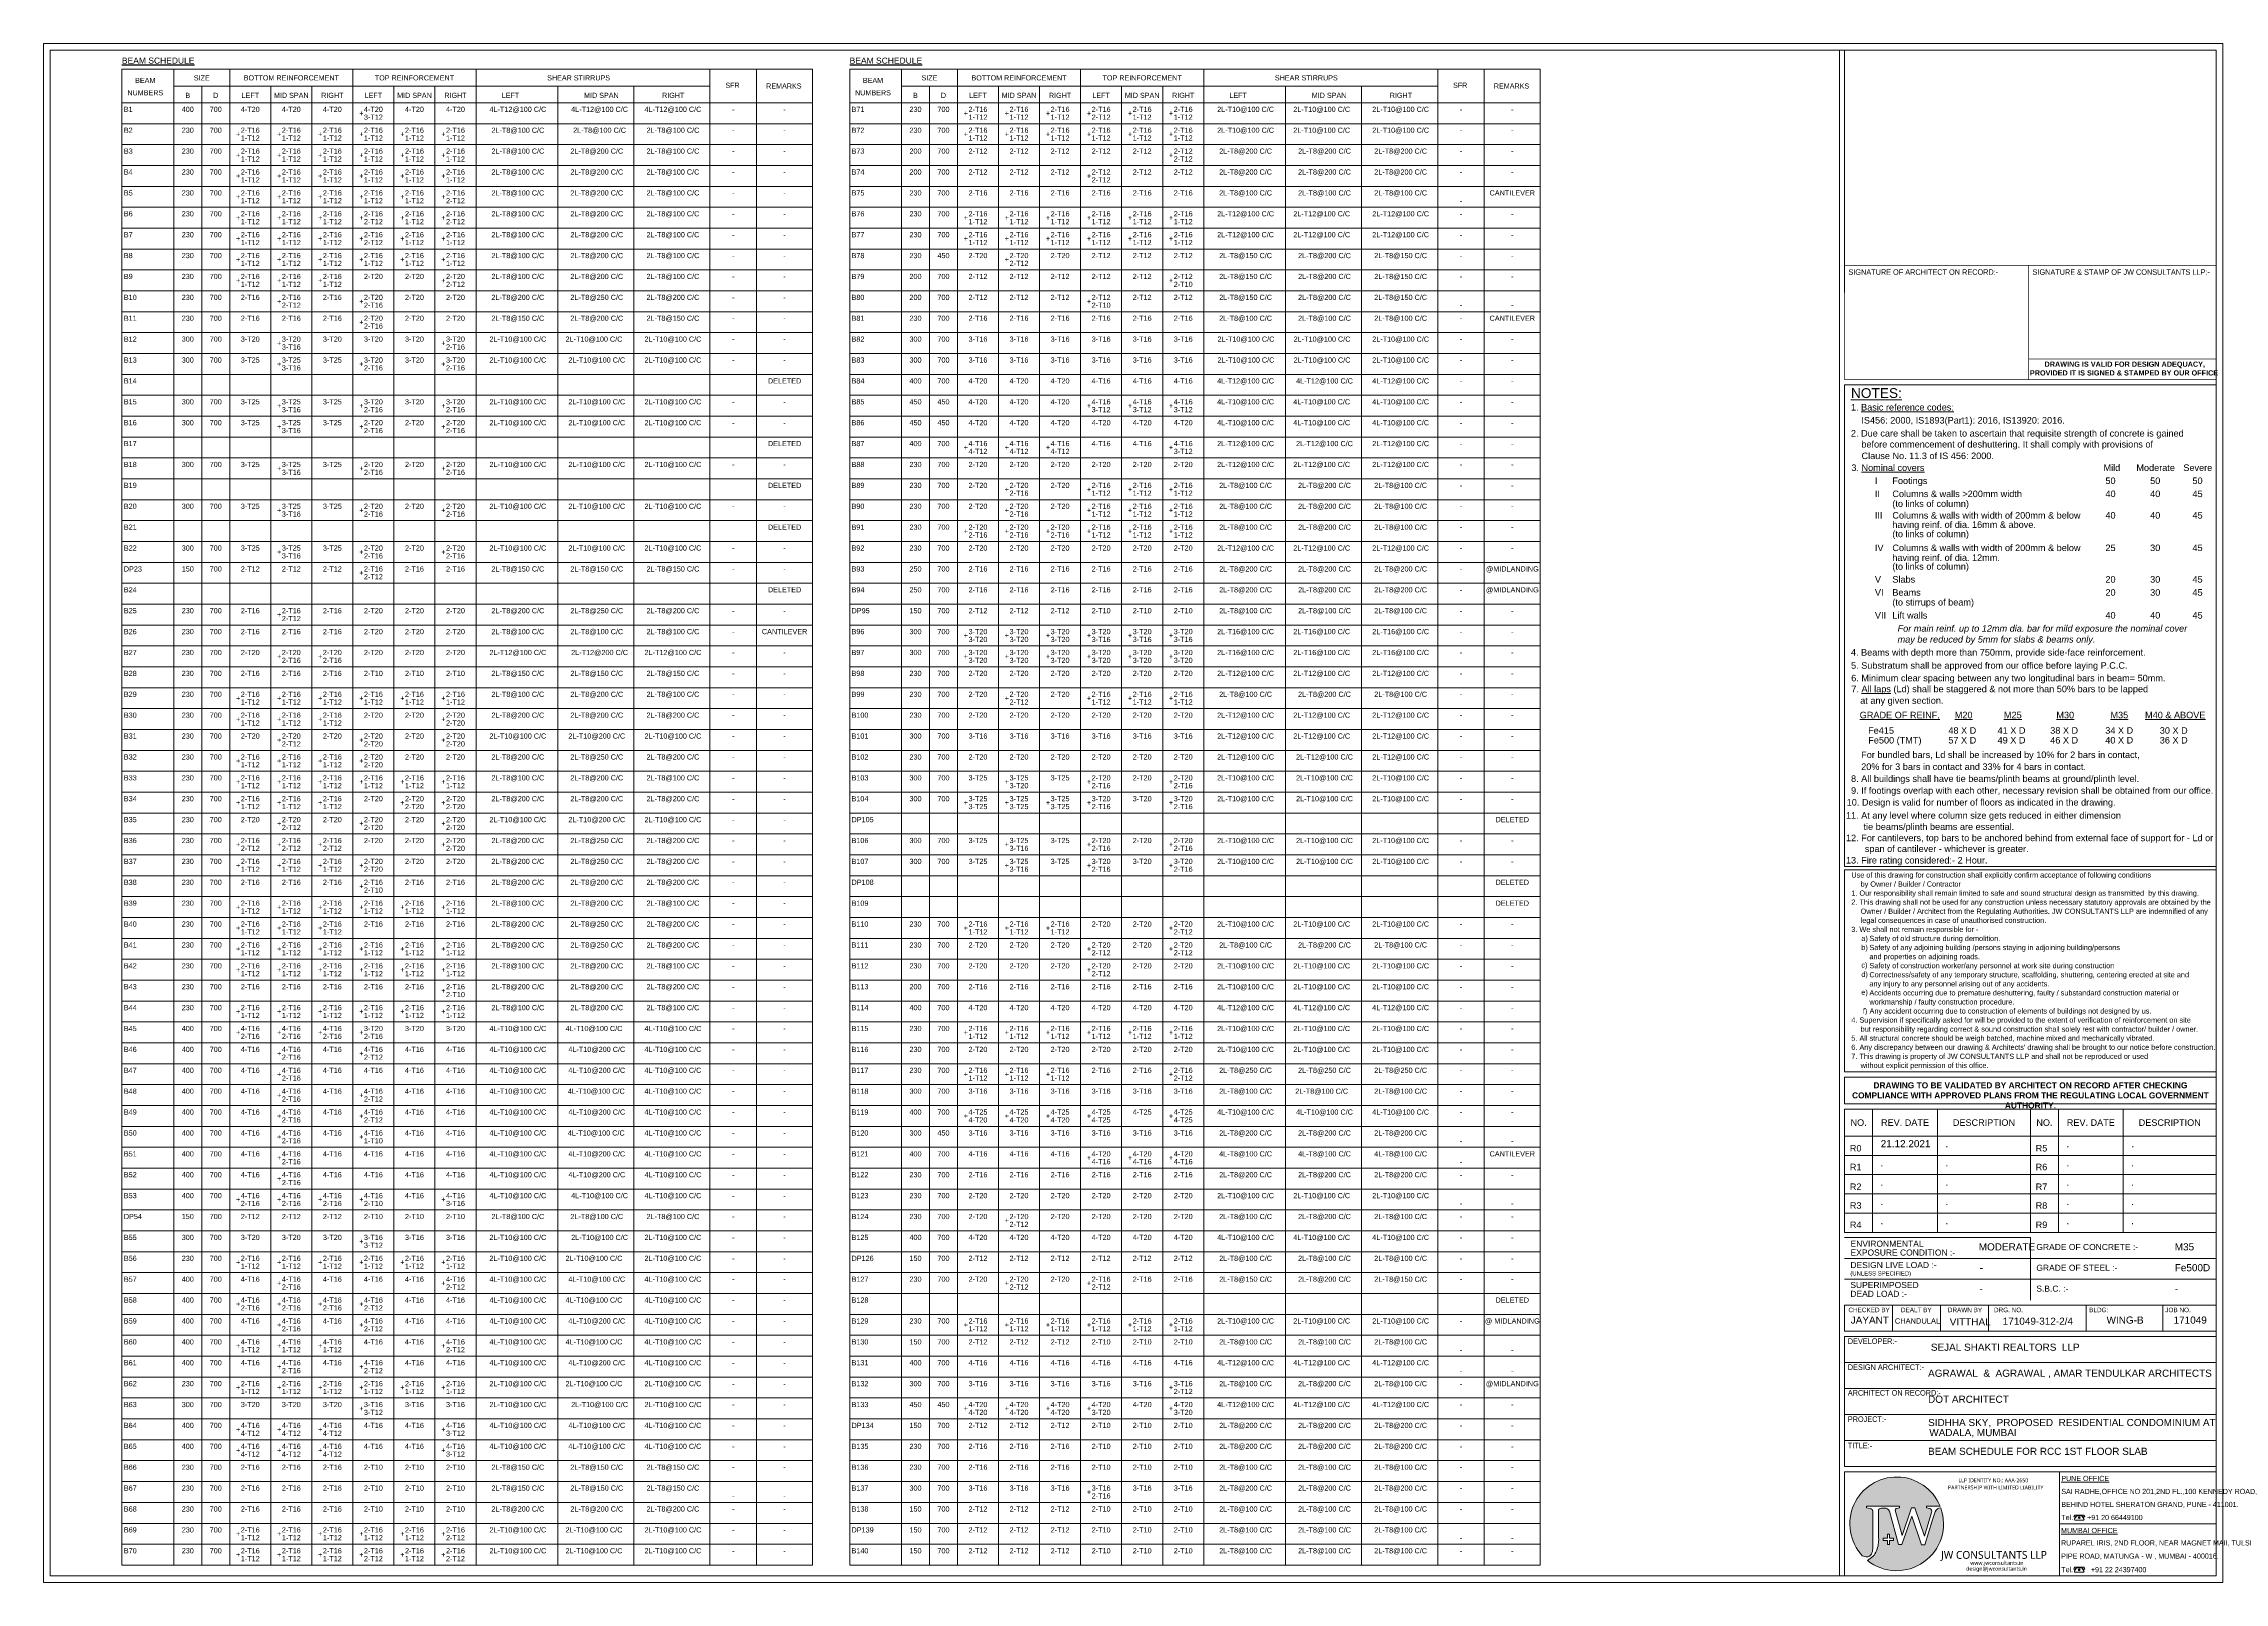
# Model space of a CAD drawing. Header units: metres. Extents: x 1798258 to 2151262, y -74142 to -14742.
# Drawn here: x 1887871 to 1972036, y -74142 to -14742 of the extents above; entities that cross this region are included whole.
import ezdxf
from ezdxf.enums import TextEntityAlignment as Align

# ---------------------------------------------------------------- set-up
doc = ezdxf.new("R2010")
doc.units = ezdxf.units.M
doc.header["$MEASUREMENT"] = 0
for name, color, linetype, lineweight in [('JW_  LOGO', 7, 'Continuous', 0), ('JW_  TEMPLATE', 7, 'Continuous', 0), ('JW_SCHEDULE LINE', 8, 'Continuous', 20)]:
    doc.layers.add(name, color=color, linetype=linetype, lineweight=lineweight)
for name, color, linetype in [('JW_  SCHEDULE', 7, 'Continuous'), ('JW_  TEMPLATE TEXT', 7, 'Continuous'), ('Schedule Header', 4, 'Continuous')]:
    doc.layers.add(name, color=color, linetype=linetype)
doc.styles.add('JW_DATA_100', font='swissl.ttf', dxfattribs={"height": 200})
doc.styles.add('MtXpl_Microsoft_Sans', font='')
doc.styles.add('new', font='l_10646.ttf', dxfattribs={"width": 2})
doc.styles.add('new1', font='micross.ttf', dxfattribs={"height": 200})
doc.styles.add('new2', font='micross.ttf', dxfattribs={"height": 2})
doc.styles.add('new3', font='micross.ttf', dxfattribs={"height": 500})
doc.styles.add('new4', font='micross.ttf')
doc.styles.add('new5', font='swissc.ttf', dxfattribs={"height": 9.5})
doc.styles.add('SC-FGT2', font='sanss___.ttf')
doc.styles.add('SC-FTG1', font='sanss___.ttf')
doc.styles.get('MtXpl_Microsoft_Sans').set_extended_font_data('Microsoft Sans Serif', bold=True)

# ---------------------------------------------------------------- blocks, each defined once
blk = doc.blocks.new('TT5')
at = {"layer": 'JW_  TEMPLATE'}
for p, q in [((170477, -208877), (184819, -208877)), ((170477, -210304), (170477, -208877)), ((170477, -208877), (184819, -208877)), ((170477, -227467), (184819, -227467))]:
    blk.add_line(p, q, dxfattribs=at)
for points in [[(170477, -208877), (184819, -208877), (184819, -227467), (170477, -227467)], [(170477, -227593), (184819, -227593), (184819, -235397), (170477, -235397)]]:
    blk.add_lwpolyline(points, close=True, dxfattribs=at)
at = {"layer": 'JW_  TEMPLATE', "ltscale": 0.5}
for s, height, style, p in [('%%UNOTES:', 378.2, 'new3', (170721, -209378)), ('1. %%UBasic reference codes:', 252.14, 'new1', (170721, -209863)), ('IS456: 2000, IS1893(Part1): 2016, IS13920: 2016.', 252.14, 'new1', (171124, -210366)), ('2. Due care shall be taken to ascertain that requisite strength of concrete is gained ', 252.14, 'new1', (170721, -210868)), ('before commencement of deshuttering. It shall comply with provisions of ', 252.14, 'new1', (171124, -211291)), ('3. %%UNominal covers', 252.14, 'new1', (170737, -212196)), ('Clause No. 11.3 of IS 456: 2000.', 252.14, 'new1', (171130, -211738)), ('Mild', 252.1, 'new1', (180469, -212196)), ('Moderate', 252.1, 'new1', (181738, -212196)), ('Severe', 252.1, 'new1', (183551, -212196)), ('I', 252, 'new1', (171647, -212700)), ('Footings', 252.1, 'new1', (172320, -212700)), ('50', 252.1, 'new1', (180544, -212700)), ('50', 252.1, 'new1', (182270, -212700)), ('50', 252.1, 'new1', (183903, -212700)), ('II', 252.1, 'new1', (171647, -213205)), ('Columns & walls >200mm width', 252.14, 'new1', (172320, -213205)), ('Columns & walls with width of 200mm & below', 252.14, 'new1', (172320, -214035)), ('(to links of column)', 252.14, 'new1', (172320, -213583)), ('40', 252.1, 'new1', (180544, -213205)), ('40', 252.1, 'new1', (182270, -213205)), ('45', 252.1, 'new1', (183903, -213205)), ('III', 252.1, 'new1', (171647, -214035)), ('(to links of column)', 252.14, 'new1', (172320, -214752)), ('having reinf. of dia. 16mm & above.', 252.14, 'new1', (172320, -214393)), ('40', 252.1, 'new1', (180544, -214035)), ('40', 252.1, 'new1', (182270, -214035)), ('45', 252.1, 'new1', (183903, -214035)), ('IV', 252.1, 'new1', (171647, -215289)), ('Columns & walls with width of 200mm & below', 252.14, 'new1', (172320, -215289)), ('having reinf. of dia. 12mm.', 252.14, 'new1', (172320, -215667)), ('25', 252.1, 'new1', (180544, -215289)), ('30', 252.1, 'new1', (182270, -215289)), ('45', 252.1, 'new1', (183903, -215289)), ('V', 252, 'new1', (171647, -216507)), ('Slabs', 252.1, 'new1', (172320, -216507)), ('(to links of column)', 252.14, 'new1', (172320, -216006)), ('20', 252.1, 'new1', (180544, -216507)), ('30', 252.1, 'new1', (182270, -216507)), ('45', 252.1, 'new1', (183903, -216507)), ('VI', 252.1, 'new1', (171647, -217011)), ('(to stirrups of beam)', 252.14, 'new1', (172320, -217390)), ('Beams', 252.1, 'new1', (172320, -217011)), ('20', 252.1, 'new1', (180544, -217011)), ('30', 252.1, 'new1', (182270, -217011)), ('45', 252.1, 'new1', (183903, -217011)), ('VII', 252.1, 'new1', (171647, -217894)), ('Lift walls', 252.1, 'new1', (172320, -217894)), ('40', 252.1, 'new1', (180544, -217894)), ('40', 252.1, 'new1', (182270, -217894)), ('45', 252.1, 'new1', (183903, -217894)), ('4. Beams with depth more than 750mm, provide side-face reinforcement. ', 252.14, 'new1', (170721, -219324)), (' 5. Substratum shall be approved from our office before laying P.C.C.', 252.14, 'new1', (170628, -219831)), (' 6. Minimum clear spacing between any two longitudinal bars in beam= 50mm.', 252.14, 'new1', (170635, -220317)), ('7. %%UAll laps%%U (Ld) shall be staggered & not more than 50%%% bars to be lapped ', 252.14, 'new1', (170737, -220737)), ('at any given section.', 252.14, 'new1', (171081, -221185)), ('%%UGRADE OF REINF.', 252.14, 'new1', (171060, -221744)), ('Fe415', 252.1, 'new1', (171385, -222339)), ('48 X D', 252.1, 'new1', (174481, -222339)), ('%%UM20', 252.1, 'new1', (174729, -221744)), ('41 X D', 252.1, 'new1', (176381, -222339)), ('%%UM25', 252.1, 'new1', (176627, -221744)), ('38 X D', 252.1, 'new1', (178413, -222339)), ('%%UM30', 252.1, 'new1', (178650, -221744)), ('34 X D', 252.1, 'new1', (180537, -222339)), ('%%UM35', 252.1, 'new1', (180737, -221744)), ('%%UM40 & ABOVE', 252.14, 'new1', (182073, -221744)), ('30 X D', 252.1, 'new1', (182641, -222339)), ('    For bundled bars, Ld shall be increased by 10%%% for 2 bars in contact, ', 252.14, 'new1', (170726, -223278)), ('Fe500 (TMT)', 252.14, 'new1', (171390, -222717)), ('57 X D', 252.1, 'new1', (174481, -222717)), ('49 X D', 252.1, 'new1', (176381, -222717)), ('46 X D', 252.1, 'new1', (178413, -222717)), ('40 X D', 252.1, 'new1', (180537, -222717)), ('36 X D', 252.1, 'new1', (182641, -222717)), ('    20%%% for 3 bars in contact and 33%%% for 4 bars in contact.', 252.14, 'new1', (170726, -223738)), ('8. All buildings shall have tie beams/plinth beams at ground/plinth level. ', 252.14, 'new1', (170726, -224198)), ('9. If footings overlap with each other, necessary revision shall be obtained from our office.', 252.14, 'new1', (170726, -224658)), ('11. At any level where column size gets reduced in either dimension', 252.14, 'new1', (170530, -225619)), ('10. Design is valid for number of floors as indicated in the drawing.', 252.14, 'new1', (170558, -225112)), ('12. For cantilevers, top bars to be anchored behind from external face of support for - Ld or ', 252.14, 'new1', (170530, -226487)), (' tie beams/plinth beams are essential.', 252.14, 'new1', (171109, -226053)), ('13. Fire rating considered:- 2 Hour.', 252.14, 'new1', (170530, -227349)), ('span of cantilever - whichever is greater.', 252.14, 'new1', (171256, -226905)), ('Use of this drawing for construction shall explicitly confirm acceptance of following conditions ', 201.87, 'new1', (170736, -227892)), ('by Owner / Builder / Contractor', 201.87, 'new1', (171095, -228242)), ('2. This drawing shall not be used for any construction unless necessary statutory approvals are obtained by the', 201.869, 'new1', (170736, -228942)), ('1. Our responsibility shall remain limited to safe and sound structural design as transmitted  by this drawing.', 201.869, 'new1', (170736, -228592)), ('Owner / Builder / Architect from the Regulating Authorities. JW CONSULTANTS LLP are indemnified of any', 201.869, 'new1', (171095, -229292)), ('legal consequences in case of unauthorised construction. ', 201.87, 'new1', (171095, -229642)), ('3. We shall not remain responsible for - ', 201.87, 'new1', (170736, -229992)), ('a)', 201.9, 'new1', (171122, -230342)), ('b)', 201.9, 'new1', (171122, -230692)), ('Safety of old structure during demolition.', 201.87, 'new1', (171435, -230342)), ('Safety of any adjoining building /persons staying in adjoining building/persons ', 201.87, 'new1', (171435, -230692)), ('c)', 201.9, 'new1', (171122, -231369)), ('and properties on adjoining roads.', 201.87, 'new1', (171435, -231042)), ('Safety of construction worker/any personnel at work site during construction', 201.87, 'new1', (171435, -231392)), ('d)', 201.9, 'new1', (171122, -231724)), ('e)', 201.9, 'new1', (171122, -232420)), ('Accidents occurring due to premature deshuttering, faulty / substandard construction material or ', 201.87, 'new1', (171435, -232442)), ('any injury to any personnel arising out of any accidents.', 201.87, 'new1', (171435, -232092)), ('Correctness/safety of any temporary structure, scaffolding, shuttering, centering erected at site and ', 201.869, 'new1', (171435, -231742)), ('f)', 201.9, 'new1', (171182, -233142)), ('workmanship / faulty construction procedure.', 201.87, 'new1', (171435, -232792)), ('Any accident occurring due to construction of elements of buildings not designed by us.', 201.87, 'new1', (171439, -233142)), ('4. Supervision if specifically asked for will be provided to the extent of verification of reinforcement on site ', 201.869, 'new1', (170736, -233492)), ('but responsibility regarding correct & sound construction shall solely rest with contractor/ builder / owner.', 201.869, 'new1', (171095, -233842)), ('5. All structural concrete should be weigh batched, machine mixed and mechanically vibrated.', 201.87, 'new1', (170736, -234192)), ("6. Any discrepancy between our drawing & Architects' drawing shall be brought to our notice before construction.", 201.869, 'new1', (170736, -234542)), ('7. This drawing is property of JW CONSULTANTS LLP and shall not be reproduced or used ', 201.87, 'new1', (170736, -234892)), ('without explicit permission of this office.', 201.87, 'new1', (171095, -235242))]:
    blk.add_text(s, height=height, dxfattribs=dict(at, style=style)).set_placement(p)
at = {"layer": 'JW_  TEMPLATE', "insert": (172522, -218149), "char_height": 252.16, "width": 11226.63, "attachment_point": 1, "style": 'new1'}
blk.add_mtext('{\\fMicrosoft Sans Serif|b0|i1|c0|p34;For main reinf. up to 12mm dia. bar for mild exposure the nominal cover\\Pmay be reduced by 5mm for slabs & beams only.}', dxfattribs=at)
blk = doc.blocks.new('TT30')
at = {"layer": 'JW_  TEMPLATE'}
for p, q in [((170477, -246915), (184819, -246915)), ((170477, -247919), (184819, -247919)), ((170477, -248924), (184819, -248924)), ((170477, -249929), (184819, -249929))]:
    blk.add_line(p, q, dxfattribs=at)
blk.add_lwpolyline([(184819, -245910), (170477, -245910), (170477, -250933), (184819, -250933)], close=True, dxfattribs=at)
at = {"layer": 'JW_  TEMPLATE', "style": 'new5'}
for s, p in [('DEVELOPER:-', (170601, -246197)), ('DESIGN ARCHITECT:-', (170601, -247202)), ('ARCHITECT ON RECORD:-', (170601, -248193)), ('PROJECT:-', (170601, -249209)), ('TITLE:-', (170601, -250231))]:
    blk.add_text(s, height=215, dxfattribs=at).set_placement(p)
blk = doc.blocks.new('TT32')
at = {"layer": 'JW_  TEMPLATE'}
for p, q in [((184819, -245709), (170477, -245709)), ((184819, -245709), (170477, -245709)), ((172329, -245709), (172329, -246714)), ((174182, -245709), (174182, -246714)), ((176034, -245709), (176034, -246714)), ((179796, -246714), (179796, -245709)), ((182754, -246714), (182754, -245709)), ((184819, -245709), (184819, -246714)), ((184819, -246714), (184819, -245709))]:
    blk.add_line(p, q, dxfattribs=at)
blk.add_lwpolyline([(170477, -245709), (184819, -245709), (184819, -246714), (170477, -246714)], close=True, dxfattribs=at)
at = {"layer": 'JW_  TEMPLATE', "style": 'new2'}
for s, p in [('CHECKED BY', (170625, -245977)), ('DEALT BY', (172651, -245977)), ('DRAWN BY', (174462, -245977)), ('DRG. NO.', (176242, -245977)), ('BLDG:', (179918, -245977)), ('JOB NO.', (182854, -245977))]:
    blk.add_text(s, height=175.8, dxfattribs=at).set_placement(p)
blk = doc.blocks.new('TT17')
at = {"layer": 'JW_  TEMPLATE'}
for p, q in [((177648, -243097), (170477, -243097)), ((177648, -245508), (177648, -243097)), ((170477, -243901), (177648, -243901)), ((184819, -243901), (177648, -243901)), ((177648, -244705), (170477, -244705)), ((184819, -244705), (177648, -244705))]:
    blk.add_line(p, q, dxfattribs=at)
at = {"layer": 'JW_  TEMPLATE', "const_width": 1}
blk.add_lwpolyline([(170477, -243097), (184819, -243097), (184819, -245508), (170477, -245508)], close=True, dxfattribs=at)
at = {"layer": 'JW_  TEMPLATE', "style": 'new3'}
for s, height, p in [('ENVIRONMENTAL', 234.3, (170706, -243452)), ('DESIGN LIVE LOAD :-', 234.3, (170699, -244274)), ('EXPOSURE CONDITION :-', 234.3, (170706, -243791)), ('GRADE OF CONCRETE :-', 234.3, (177877, -243577)), ('(UNLESS SPECIFIED)', 164.01, (170699, -244561)), ('SUPERIMPOSED', 234.3, (170699, -245044)), ('GRADE OF STEEL :-', 234.3, (177877, -244380)), ('DEAD LOAD :-', 234.3, (170699, -245386)), ('S.B.C. :-', 234.3, (177877, -245184))]:
    blk.add_text(s, height=height, dxfattribs=at).set_placement(p)
blk = doc.blocks.new('TT46')
at = {"layer": 'JW_  TEMPLATE', "const_width": 25}
blk.add_lwpolyline([(177714, -240485), (170477, -240485), (170477, -241289), (177714, -241289)], close=True, dxfattribs=at)
at = {"layer": 'JW_  TEMPLATE', "style": 'MtXpl_Microsoft_Sans'}
for s, p in [('DRAWING IS VALID FOR DESIGN ADEQUACY,', (171088, -240786)), ('PROVIDED IT IS SIGNED & STAMPED BY OUR OFFICE', (170524, -241123))]:
    blk.add_text(s, height=200, dxfattribs=at).set_placement(p)
blk = doc.blocks.new('TT29')
at = {"layer": 'JW_  TEMPLATE'}
for p, q in [((177648, -235523), (170477, -235523)), ((170477, -235523), (177648, -235523)), ((170477, -235523), (184819, -235523)), ((171560, -235523), (171560, -240284)), ((174058, -235523), (174058, -240284)), ((177648, -235523), (177648, -240284)), ((184819, -235523), (177648, -235523)), ((177648, -235523), (184819, -235523)), ((178731, -235523), (178731, -240284)), ((181229, -235523), (181229, -240284)), ((170477, -236569), (177648, -236569)), ((170477, -237312), (177648, -237312)), ((177648, -236569), (184819, -236569)), ((177648, -237312), (184819, -237312)), ((170477, -238055), (177648, -238055)), ((177648, -238055), (184819, -238055)), ((170477, -238798), (177648, -238798)), ((177648, -238798), (184819, -238798)), ((170477, -239541), (177648, -239541)), ((177648, -239541), (184819, -239541)), ((170477, -240284), (177648, -240284)), ((177648, -240284), (184819, -240284))]:
    blk.add_line(p, q, dxfattribs=at)
blk.add_lwpolyline([(170477, -235523), (184819, -235523), (184819, -240284), (170477, -240284)], close=True, dxfattribs=at)
at = {"layer": 'JW_  TEMPLATE', "style": 'new2'}
for s, height, p in [('NO.', 251.2, (171018, -236046)), ('REV. DATE', 251.2, (172809, -236046)), ('DESCRIPTION', 251.16, (175855, -236046)), ('NO.', 251.2, (178189, -236046)), ('REV. DATE', 251.2, (179980, -236046)), ('DESCRIPTION', 251.16, (183026, -236046))]:
    blk.add_text(s, height=height, dxfattribs=at).set_placement(p, align=Align.MIDDLE)
for s, p in [('R0', (170680, -237162)), ('R5', (177851, -237162)), ('R1', (170680, -237886)), ('R6', (177851, -237886)), ('R2', (170680, -238648)), ('R7', (177851, -238648)), ('R3', (170680, -239372)), ('R4', (170680, -240116)), ('R8', (177851, -239372)), ('R9', (177851, -240116))]:
    blk.add_text(s, height=251.2, dxfattribs=at).set_placement(p)
blk = doc.blocks.new('T43')
for p, q in [((-0.6, 3.2), (-1.5, 2.7)), ((-1.5, -2.5), (-1.5, 2.7)), ((0.6, 2.7), (-1, 1.5)), ((-0.5, 2.2), (-1, 1.5)), ((-1, -1.4), (-1, 1.5)), ((1.4, -2.4), (1.4, 2.5)), ((-0.6, -3.1), (-1.5, -2.5)), ((-1, -1.4), (0.7, -2.7)), ((-0.5, -2), (-1, -1.4))]:
    blk.add_line(p, q)
for radius in [0.53, 0.325]:
    blk.add_circle((0, 0), radius)
for centre, radius, start, end in [((-1, 2.7), 0.668, 311.8812, 51.3763), ((0.9, 2.2), 0.609, 30.4125, 118.1244), ((-1, -2.5), 0.668, 308.6237, 48.1188), ((0.9, -2.1), 0.644, 248.6812, 333.8541)]:
    blk.add_arc(centre, radius, start, end)
blk = doc.blocks.new('T47')
at = {"layer": 'JW_  LOGO'}
h = blk.add_hatch(color=154, dxfattribs=at)
h.set_gradient(color1=(0, 75, 146), color2=(0, 75, 146), tint=1)
h.paths.add_polyline_path([(898890, 127010), (898890, 126942), (898765, 126915, 0.312756), (898725, 126857), (898993, 125876), (899363, 126937), (899490, 126937), (899862, 125856), (900131, 126765, 0.36655), (900058, 126921), (899936, 126942), (899936, 127006), (900454, 127006, 1.19858), (897467, 125103, 0.099755), (897643, 125055, 0.297975), (897817, 125162, -0.000004), (897817, 125162, 0.115402), (897866, 125367), (897866, 126823, 0.369998), (897772, 126920), (897626, 126939), (897626, 127010)])
h.paths.add_polyline_path([(898016, 125295, 0.103322), (898094, 125792), (898094, 126871, -0.209964), (898243, 126934), (898316, 126934, -0.337724), (898510, 126808), (898859, 125530), (898985, 125530), (899365, 126621), (899742, 125524), (899869, 125524), (900152, 126443), (900272, 126789, -0.367521), (900481, 126936, -0.75698), (897661, 124922, 0.186735)])
h.paths.add_polyline_path([(898669, 125690), (898509, 125690), (898509, 125530), (898429, 125530), (898429, 125690), (898269, 125690), (898269, 125770), (898429, 125770), (898429, 125930), (898509, 125930), (898509, 125770), (898669, 125770)], flags=16)
at = {"layer": 'JW_  LOGO', "color": 154}
for p, q in [((898890, 127010), (897626, 127010)), ((897626, 127010), (897626, 126939)), ((897772, 126920), (897626, 126939)), ((897866, 126823), (897866, 125367)), ((898094, 126871), (898094, 125792)), ((898243, 126934), (898316, 126934)), ((898859, 125530), (898510, 126808)), ((898993, 125876), (898725, 126857)), ((898890, 126942), (898765, 126915)), ((898890, 127010), (898890, 126942)), ((899365, 126621), (898985, 125530)), ((899363, 126937), (898993, 125876)), ((899490, 126937), (899363, 126937)), ((899742, 125524), (899365, 126621)), ((899862, 125856), (899490, 126937)), ((899862, 125856), (900131, 126765)), ((900454, 127006), (899936, 127006)), ((899936, 127006), (899936, 126942)), ((899936, 126942), (900058, 126921)), ((900152, 126443), (900272, 126789)), ((898269, 125770), (898429, 125770)), ((898269, 125770), (898269, 125690)), ((898269, 125690), (898429, 125690)), ((898429, 125930), (898429, 125770)), ((898509, 125930), (898429, 125930)), ((898429, 125690), (898429, 125530)), ((898509, 125930), (898509, 125770)), ((898509, 125770), (898669, 125770)), ((898509, 125690), (898669, 125690)), ((898509, 125690), (898509, 125530)), ((898669, 125770), (898669, 125690)), ((899869, 125524), (900152, 126443)), ((898509, 125530), (898429, 125530)), ((898859, 125530), (898985, 125530)), ((899742, 125524), (899869, 125524))]:
    blk.add_line(p, q, dxfattribs=at)
for centre, radius, start, end in [((898787, 126326), 1800, 22.17095, 222.81516), ((898787, 126326), 1800, 231.28034, 19.78034), ((897763, 126816), 104, 352.76677, 85.06807), ((898239, 126733), 201, 88.9943, 136.42457), ((898330, 126743), 191, 19.68453, 94.32867), ((898787, 126857), 61.9, 110.47802, 179.94752), ((900002, 126800), 133, 344.6449, 65.17021), ((900463, 126739), 197, 84.69755, 165.41493), ((896865, 125729), 1231, 339.34059, 2.93642), ((897674, 125517), 463, 243.41863, 266.20547), ((897649, 125241), 186, 268.39536, 334.76436), ((897357, 125567), 713, 295.24605, 337.55554), ((897403, 125370), 464, 333.32516, 359.64961)]:
    blk.add_arc(centre, radius, start, end, dxfattribs=at)
blk = doc.blocks.new('T36')
at = {"layer": 'JW_  LOGO', "xscale": 1.004618835559085, "yscale": 1.004618835559085, "zscale": 1.004618835559085}
blk.add_blockref('T47', (-730452, -380053), dxfattribs=at)
at = {"layer": 'JW_  LOGO', "ltscale": 0.5, "style": 'new'}
for s, p in [('LLP IDENTITY NO.: AAA-2650 ', (174870, -251538)), ('PARTNERSHIP WITH LIMITED LIABILITY', (174466, -251814))]:
    blk.add_text(s, height=150.69, dxfattribs=at).set_placement(p)
at = {"layer": 'JW_  LOGO', "color": 154, "ltscale": 0.5, "style": 'new'}
blk.add_text('JW CONSULTANTS LLP', height=301.39, dxfattribs=at).set_placement((174198, -254493))
at = {"layer": 'JW_  LOGO', "color": 253, "ltscale": 0.5, "style": 'new'}
for s, p in [('design@jwconsultants.in', (175170, -254952)), ('www.jwconsultants.in', (175326, -254727))]:
    blk.add_text(s, height=150.69, dxfattribs=at).set_placement(p)
blk = doc.blocks.new('TT43')
for p, q in [((-0.6, 3.2), (-1.5, 2.7)), ((-1.5, -2.5), (-1.5, 2.7)), ((0.6, 2.7), (-1, 1.5)), ((-0.5, 2.2), (-1, 1.5)), ((-1, -1.4), (-1, 1.5)), ((1.4, -2.4), (1.4, 2.5)), ((-0.6, -3.1), (-1.5, -2.5)), ((-1, -1.4), (0.7, -2.7)), ((-0.5, -2), (-1, -1.4))]:
    blk.add_line(p, q)
for radius in [0.53, 0.325]:
    blk.add_circle((0, 0), radius)
for centre, radius, start, end in [((-1, 2.7), 0.668, 311.8812, 51.3763), ((0.9, 2.2), 0.609, 30.4125, 118.1244), ((-1, -2.5), 0.668, 308.6237, 48.1188), ((0.9, -2.1), 0.644, 248.6812, 333.8541)]:
    blk.add_arc(centre, radius, start, end)
blk = doc.blocks.new('TT4')
at = {"layer": 'JW_  TEMPLATE'}
for p, q in [((181659, -107456), (181659, -111475)), ((181659, -109465), (187703, -109465)), ((181659, -109465), (187703, -109465))]:
    blk.add_line(p, q, dxfattribs=at)
blk.add_lwpolyline([(187703, -107456), (173361, -107456), (173361, -111475), (187703, -111475)], close=True, dxfattribs=at)
at = {"layer": 'JW_  LOGO'}
blk.add_blockref('T36', (2884, 143678), dxfattribs=at)
at = {"layer": 'JW_  TEMPLATE', "rotation": 270}
for name, p, xscale, yscale, zscale in [('T43', (182413, -109227), 67.75417157277114, 67.75417157277114, 67.75417157277114), ('TT43', (182412, -111236), 67.76836534885024, 67.76836534885024, 67.76836534885024)]:
    blk.add_blockref(name, p, dxfattribs=dict(at, xscale=xscale, yscale=yscale, zscale=zscale))
at = {"layer": 'JW_  TEMPLATE', "style": 'new5'}
for s, p in [('%%UPUNE OFFICE', (181725, -107813)), ('SAI RADHE,OFFICE NO 201,2ND FL.,100 KENNEDY ROAD,  ', (181725, -108315)), ('Tel.', (181725, -109320)), ('BEHIND HOTEL SHERATON GRAND, PUNE - 411001.', (181725, -108817)), ('+91 20 66449100', (182721, -109320)), ('%%UMUMBAI OFFICE', (181715, -109822)), ('RUPAREL IRIS, 2ND FLOOR, NEAR MAGNET MAII, TULSI ', (181715, -110300)), ('PIPE ROAD, MATUNGA - W , MUMBAI - 400016.', (181719, -110811)), ('Tel.         +91 22 24397400', (181723, -111333))]:
    blk.add_text(s, height=200, dxfattribs=at).set_placement(p)
blk = doc.blocks.new('TT1')
at = {"const_width": 25}
for points in [[(201, 0), (7306, 0), (7306, -4420), (201, -4420)], [(7306, 0), (14543, 0), (14543, -4420), (7306, -4420)]]:
    blk.add_lwpolyline(points, close=True, dxfattribs=at)
blk.add_lwpolyline([(201, -31341), (14543, -31341), (14543, -32368), (201, -32368)], close=True)
at = {"layer": 'JW_  TEMPLATE'}
blk.add_line((0, 0), (0, -50592), dxfattribs=at)
for name, p in [('TT46', (-163171, 236869)), ('TT5', (-170276, 204257)), ('TT29', (-170276, 202953)), ('TT17', (-170276, 205565)), ('TT32', (-170276, 205565)), ('TT30', (-170276, 204561)), ('TT4', (-173160, 60883))]:
    blk.add_blockref(name, p, dxfattribs=at)
at = {"layer": 'JW_  TEMPLATE', "style": 'new5'}
for s, p in [('SIGNATURE OF ARCHITECT ON RECORD:-', (349, -368)), ('SIGNATURE & STAMP OF JW CONSULTANTS LLP:-', (7454, -368))]:
    blk.add_text(s, height=215, dxfattribs=at).set_placement(p)
at = {"layer": 'JW_  TEMPLATE', "insert": (7372, -31539), "char_height": 231, "width": 14214.03, "attachment_point": 2, "line_spacing_factor": 1.010232, "style": 'new4'}
blk.add_mtext('{\\fMicrosoft Sans Serif|b1|i0|c0|p34;DRAWING TO BE VALIDATED BY ARCHITECT ON RECORD AFTER CHECKING COMPLIANCE WITH APPROVED PLANS FROM THE REGULATING LOCAL GOVERNMENT AUTHORITY.}', dxfattribs=at)
blk = doc.blocks.new('TT24')
at = {"layer": 'JW_  TEMPLATE'}
for p, q in [((170276, -306949), (170276, -298641)), ((170477, -308003), (170477, -298641))]:
    blk.add_line(p, q, dxfattribs=at)
blk.add_blockref('TT1', (170276, -306949))

msp = doc.modelspace()

# ---------------------------------------------------------------- linework, layer by layer
at = {"layer": 'JW_  TEMPLATE'}
for points in [[(1887871, -14742.3), (1887871, -74142.3), (1971971, -74142.3), (1971971, -14742.3)], [(1888121, -14992.3), (1888121, -73892.3), (1971721, -73892.3), (1971721, -14992.3)]]:
    msp.add_lwpolyline(points, close=True, dxfattribs=at)
at = {"layer": 'JW_SCHEDULE LINE'}
for p, q in [((1890894.7, -15731.4), (1917548.8, -15731.4)), ((1890894.7, -15731.4), (1890894.7, -73475.4)), ((1892894.7, -15731.4), (1892894.7, -73475.4)), ((1895054.7, -15731.4), (1895054.7, -73475.4)), ((1899806.7, -15731.4), (1899806.7, -73475.4)), ((1904558.7, -15731.4), (1904558.7, -73475.4)), ((1913588.8, -15731.4), (1913588.8, -73475.4)), ((1915388.8, -15731.4), (1915388.8, -73475.4)), ((1917548.8, -15731.4), (1917548.8, -73475.4)), ((1918980.4, -15731.4), (1945634.4, -15731.4)), ((1918980.4, -15731.4), (1918980.4, -73475.4)), ((1920980.4, -15731.4), (1920980.4, -73475.4)), ((1923140.4, -15731.4), (1923140.4, -73475.4)), ((1927892.4, -15731.4), (1927892.4, -73475.4)), ((1932644.4, -15731.4), (1932644.4, -73475.4)), ((1941674.4, -15731.4), (1941674.4, -73475.4)), ((1943474.4, -15731.4), (1943474.4, -73475.4)), ((1945634.4, -15731.4), (1945634.4, -73475.4)), ((1892894.7, -16379.4), (1913588.8, -16379.4)), ((1893974.7, -16379.4), (1893974.7, -73475.4)), ((1896638.7, -16379.4), (1896638.7, -73475.4)), ((1898222.7, -16379.4), (1898222.7, -73475.4)), ((1901390.7, -16379.4), (1901390.7, -73475.4)), ((1902974.7, -16379.4), (1902974.7, -73475.4)), ((1907712.7, -16379.4), (1907712.7, -73475.4)), ((1910650.7, -16379.4), (1910650.7, -73475.4)), ((1920980.4, -16379.4), (1941674.4, -16379.4)), ((1922060.4, -16379.4), (1922060.4, -73475.4)), ((1924724.4, -16379.4), (1924724.4, -73475.4)), ((1926308.4, -16379.4), (1926308.4, -73475.4)), ((1929476.4, -16379.4), (1929476.4, -73475.4)), ((1931060.4, -16379.4), (1931060.4, -73475.4)), ((1935798.4, -16379.4), (1935798.4, -73475.4)), ((1938736.4, -16379.4), (1938736.4, -73475.4)), ((1890894.7, -17027.4), (1917548.8, -17027.4)), ((1918980.4, -17027.4), (1945634.4, -17027.4)), ((1890894.7, -17833.8), (1917548.8, -17833.8)), ((1918980.4, -17833.8), (1945634.4, -17833.8)), ((1890894.7, -18640.2), (1917548.8, -18640.2)), ((1918980.4, -18640.2), (1945634.4, -18640.2)), ((1890894.7, -19446.6), (1917548.8, -19446.6)), ((1918980.4, -19446.6), (1945634.4, -19446.6)), ((1890894.7, -20253), (1917548.8, -20253)), ((1918980.4, -20253), (1945634.4, -20253)), ((1890894.7, -21059.4), (1917548.8, -21059.4)), ((1890894.7, -21865.8), (1917548.8, -21865.8)), ((1918980.4, -21059.4), (1945634.4, -21059.4)), ((1918980.4, -21865.8), (1945634.4, -21865.8)), ((1890894.7, -22672.2), (1917548.8, -22672.2)), ((1918980.4, -22672.2), (1945634.4, -22672.2)), ((1890894.7, -23478.6), (1917548.8, -23478.6)), ((1918980.4, -23478.6), (1945634.4, -23478.6)), ((1890894.7, -24285), (1917548.8, -24285)), ((1918980.4, -24285), (1945634.4, -24285)), ((1890894.7, -25091.4), (1917548.8, -25091.4)), ((1918980.4, -25091.4), (1945634.4, -25091.4)), ((1890894.7, -25897.8), (1917548.8, -25897.8)), ((1918980.4, -25897.8), (1945634.4, -25897.8)), ((1890894.7, -26704.2), (1917548.8, -26704.2)), ((1918980.4, -26704.2), (1945634.4, -26704.2)), ((1890894.7, -27510.6), (1917548.8, -27510.6)), ((1918980.4, -27510.6), (1945634.4, -27510.6)), ((1890894.7, -28317), (1917548.8, -28317)), ((1918980.4, -28317), (1945634.4, -28317)), ((1890894.7, -29123.4), (1917548.8, -29123.4)), ((1918980.4, -29123.4), (1945634.4, -29123.4)), ((1890894.7, -29929.8), (1917548.8, -29929.8)), ((1918980.4, -29929.8), (1945634.4, -29929.8)), ((1890894.7, -30736.2), (1917548.8, -30736.2)), ((1918980.4, -30736.2), (1945634.4, -30736.2)), ((1890894.7, -31542.6), (1917548.8, -31542.6)), ((1918980.4, -31542.6), (1945634.4, -31542.6)), ((1890894.7, -32349), (1917548.8, -32349)), ((1918980.4, -32349), (1945634.4, -32349)), ((1890894.7, -33155.4), (1917548.8, -33155.4)), ((1918980.4, -33155.4), (1945634.4, -33155.4)), ((1890894.7, -33961.8), (1917548.8, -33961.8)), ((1918980.4, -33961.8), (1945634.4, -33961.8)), ((1890894.7, -34768.2), (1917548.8, -34768.2)), ((1918980.4, -34768.2), (1945634.4, -34768.2)), ((1890894.7, -35574.6), (1917548.8, -35574.6)), ((1918980.4, -35574.6), (1945634.4, -35574.6)), ((1890894.7, -36381), (1917548.8, -36381)), ((1918980.4, -36381), (1945634.4, -36381)), ((1890894.7, -37187.4), (1917548.8, -37187.4)), ((1918980.4, -37187.4), (1945634.4, -37187.4)), ((1890894.7, -37993.8), (1917548.8, -37993.8)), ((1918980.4, -37993.8), (1945634.4, -37993.8)), ((1890894.7, -38800.2), (1917548.8, -38800.2)), ((1918980.4, -38800.2), (1945634.4, -38800.2)), ((1890894.7, -39606.6), (1917548.8, -39606.6)), ((1918980.4, -39606.6), (1945634.4, -39606.6)), ((1890894.7, -40413), (1917548.8, -40413)), ((1890894.7, -41219.4), (1917548.8, -41219.4)), ((1918980.4, -40413), (1945634.4, -40413)), ((1918980.4, -41219.4), (1945634.4, -41219.4)), ((1890894.7, -42025.8), (1917548.8, -42025.8)), ((1918980.4, -42025.8), (1945634.4, -42025.8)), ((1890894.7, -42832.2), (1917548.8, -42832.2)), ((1918980.4, -42832.2), (1945634.4, -42832.2)), ((1890894.7, -43638.6), (1917548.8, -43638.6)), ((1918980.4, -43638.6), (1945634.4, -43638.6)), ((1890894.7, -44445), (1917548.8, -44445)), ((1918980.4, -44445), (1945634.4, -44445)), ((1890894.7, -45251.4), (1917548.8, -45251.4)), ((1918980.4, -45251.4), (1945634.4, -45251.4)), ((1890894.7, -46057.8), (1917548.8, -46057.8)), ((1918980.4, -46057.8), (1945634.4, -46057.8)), ((1890894.7, -46864.2), (1917548.8, -46864.2)), ((1918980.4, -46864.2), (1945634.4, -46864.2)), ((1890894.7, -47670.6), (1917548.8, -47670.6)), ((1918980.4, -47670.6), (1945634.4, -47670.6)), ((1890894.7, -48477), (1917548.8, -48477)), ((1918980.4, -48477), (1945634.4, -48477)), ((1890894.7, -49283.4), (1917548.8, -49283.4)), ((1918980.4, -49283.4), (1945634.4, -49283.4)), ((1890894.7, -50089.8), (1917548.8, -50089.8)), ((1918980.4, -50089.8), (1945634.4, -50089.8)), ((1890894.7, -50896.2), (1917548.8, -50896.2)), ((1918980.4, -50896.2), (1945634.4, -50896.2)), ((1890894.7, -51702.6), (1917548.8, -51702.6)), ((1918980.4, -51702.6), (1945634.4, -51702.6)), ((1890894.7, -52509), (1917548.8, -52509)), ((1918980.4, -52509), (1945634.4, -52509)), ((1890894.7, -53315.4), (1917548.8, -53315.4)), ((1918980.4, -53315.4), (1945634.4, -53315.4)), ((1890894.7, -54121.8), (1917548.8, -54121.8)), ((1918980.4, -54121.8), (1945634.4, -54121.8)), ((1890894.7, -54928.2), (1917548.8, -54928.2)), ((1918980.4, -54928.2), (1945634.4, -54928.2)), ((1890894.7, -55734.6), (1917548.8, -55734.6)), ((1918980.4, -55734.6), (1945634.4, -55734.6)), ((1890894.7, -56541), (1917548.8, -56541)), ((1918980.4, -56541), (1945634.4, -56541)), ((1890894.7, -57347.4), (1917548.8, -57347.4)), ((1918980.4, -57347.4), (1945634.4, -57347.4)), ((1890894.7, -58153.8), (1917548.8, -58153.8)), ((1918980.4, -58153.8), (1945634.4, -58153.8)), ((1890894.7, -58960.2), (1917548.8, -58960.2)), ((1918980.4, -58960.2), (1945634.4, -58960.2)), ((1890894.7, -59766.6), (1917548.8, -59766.6)), ((1890894.7, -60573), (1917548.8, -60573)), ((1918980.4, -59766.6), (1945634.4, -59766.6)), ((1918980.4, -60573), (1945634.4, -60573)), ((1890894.7, -61379.4), (1917548.8, -61379.4)), ((1918980.4, -61379.4), (1945634.4, -61379.4)), ((1890894.7, -62185.8), (1917548.8, -62185.8)), ((1918980.4, -62185.8), (1945634.4, -62185.8)), ((1890894.7, -62992.2), (1917548.8, -62992.2)), ((1918980.4, -62992.2), (1945634.4, -62992.2)), ((1890894.7, -63798.6), (1917548.8, -63798.6)), ((1918980.4, -63798.6), (1945634.4, -63798.6)), ((1890894.7, -64605), (1917548.8, -64605)), ((1918980.4, -64605), (1945634.4, -64605)), ((1890894.7, -65411.4), (1917548.8, -65411.4)), ((1918980.4, -65411.4), (1945634.4, -65411.4)), ((1890894.7, -66217.8), (1917548.8, -66217.8)), ((1918980.4, -66217.8), (1945634.4, -66217.8)), ((1890894.7, -67024.2), (1917548.8, -67024.2)), ((1918980.4, -67024.2), (1945634.4, -67024.2)), ((1890894.7, -67830.6), (1917548.8, -67830.6)), ((1918980.4, -67830.6), (1945634.4, -67830.6)), ((1890894.7, -68637), (1917548.8, -68637)), ((1918980.4, -68637), (1945634.4, -68637)), ((1890894.7, -69443.4), (1917548.8, -69443.4)), ((1918980.4, -69443.4), (1945634.4, -69443.4)), ((1890894.7, -70249.8), (1917548.8, -70249.8)), ((1918980.4, -70249.8), (1945634.4, -70249.8)), ((1890894.7, -71056.2), (1917548.8, -71056.2)), ((1918980.4, -71056.2), (1945634.4, -71056.2)), ((1890894.7, -71862.6), (1917548.8, -71862.6)), ((1918980.4, -71862.6), (1945634.4, -71862.6)), ((1890894.7, -72669), (1917548.8, -72669)), ((1918980.4, -72669), (1945634.4, -72669)), ((1890894.7, -73475.4), (1917548.8, -73475.4)), ((1918980.4, -73475.4), (1945634.4, -73475.4))]:
    msp.add_line(p, q, dxfattribs=at)

# ---------------------------------------------------------------- block references
at = {"layer": 'JW_  TEMPLATE'}
msp.add_blockref('TT24', (1786901.8, 283649), dxfattribs=at)

# ---------------------------------------------------------------- texts
at = {"layer": 'JW_  SCHEDULE', "style": 'SC-FGT2'}
for s, p in [('B1', (1890966.7, -17279.4)), ('B71', (1919052.4, -17279.4)), ('B2', (1890966.7, -18085.8)), ('B72', (1919052.4, -18085.8)), ('B3', (1890966.7, -18892.2)), ('B73', (1919052.4, -18892.2)), ('B4', (1890966.7, -19698.6)), ('B74', (1919052.4, -19698.6)), ('B5', (1890966.7, -20505)), ('B75', (1919052.4, -20505)), ('B6', (1890966.7, -21311.4)), ('B76', (1919052.4, -21311.4)), ('B7', (1890966.7, -22117.8)), ('B77', (1919052.4, -22117.8)), ('B8', (1890966.7, -22924.2)), ('B78', (1919052.4, -22924.2)), ('B9', (1890966.7, -23730.6)), ('B79', (1919052.4, -23730.6)), ('B10', (1890966.7, -24537)), ('B11', (1890966.7, -25343.4)), ('B80', (1919052.4, -24537)), ('B81', (1919052.4, -25343.4)), ('B12', (1890966.7, -26149.8)), ('B82', (1919052.4, -26149.8)), ('B13', (1890966.7, -26956.2)), ('B83', (1919052.4, -26956.2)), ('B14', (1890966.7, -27762.6)), ('B84', (1919052.4, -27762.6)), ('B15', (1890966.7, -28569)), ('B85', (1919052.4, -28569)), ('B16', (1890966.7, -29375.4)), ('B86', (1919052.4, -29375.4)), ('B17', (1890966.7, -30181.8)), ('B87', (1919052.4, -30181.8)), ('B18', (1890966.7, -30988.2)), ('B88', (1919052.4, -30988.2)), ('B19', (1890966.7, -31794.6)), ('B89', (1919052.4, -31794.6)), ('B20', (1890966.7, -32601)), ('B90', (1919052.4, -32601)), ('B21', (1890966.7, -33407.4)), ('B91', (1919052.4, -33407.4)), ('B22', (1890966.7, -34213.8)), ('B92', (1919052.4, -34213.8)), ('DP23', (1890966.7, -35020.2)), ('B93', (1919052.4, -35020.2)), ('B24', (1890966.7, -35826.6)), ('B94', (1919052.4, -35826.6)), ('B25', (1890966.7, -36633)), ('DP95', (1919052.4, -36633)), ('B26', (1890966.7, -37439.4)), ('B96', (1919052.4, -37439.4)), ('B27', (1890966.7, -38245.8)), ('B97', (1919052.4, -38245.8)), ('B28', (1890966.7, -39052.2)), ('B98', (1919052.4, -39052.2)), ('B29', (1890966.7, -39858.6)), ('B99', (1919052.4, -39858.6)), ('B30', (1890966.7, -40665)), ('B100', (1919052.4, -40665)), ('B31', (1890966.7, -41471.4)), ('B101', (1919052.4, -41471.4)), ('B32', (1890966.7, -42277.8)), ('B102', (1919052.4, -42277.8)), ('B33', (1890966.7, -43084.2)), ('B103', (1919052.4, -43084.2)), ('B34', (1890966.7, -43890.6)), ('B35', (1890966.7, -44697)), ('B104', (1919052.4, -43890.6)), ('DP105', (1919052.4, -44697)), ('B36', (1890966.7, -45503.4)), ('B106', (1919052.4, -45503.4)), ('B37', (1890966.7, -46309.8)), ('B107', (1919052.4, -46309.8)), ('B38', (1890966.7, -47116.2)), ('DP108', (1919052.4, -47116.2)), ('B39', (1890966.7, -47922.6)), ('B109', (1919052.4, -47922.6)), ('B40', (1890966.7, -48729)), ('B110', (1919052.4, -48729)), ('B41', (1890966.7, -49535.4)), ('B111', (1919052.4, -49535.4)), ('B42', (1890966.7, -50341.8)), ('B112', (1919052.4, -50341.8)), ('B43', (1890966.7, -51148.2)), ('B113', (1919052.4, -51148.2)), ('B44', (1890966.7, -51954.6)), ('B114', (1919052.4, -51954.6)), ('B45', (1890966.7, -52761)), ('B115', (1919052.4, -52761)), ('B46', (1890966.7, -53567.4)), ('B116', (1919052.4, -53567.4)), ('B47', (1890966.7, -54373.8)), ('B117', (1919052.4, -54373.8)), ('B48', (1890966.7, -55180.2)), ('B118', (1919052.4, -55180.2)), ('B49', (1890966.7, -55986.6)), ('B119', (1919052.4, -55986.6)), ('B50', (1890966.7, -56793)), ('B120', (1919052.4, -56793)), ('B51', (1890966.7, -57599.4)), ('B121', (1919052.4, -57599.4)), ('B52', (1890966.7, -58405.8)), ('B122', (1919052.4, -58405.8)), ('B53', (1890966.7, -59212.2)), ('B123', (1919052.4, -59212.2)), ('DP54', (1890966.7, -60018.6)), ('B124', (1919052.4, -60018.6)), ('B55', (1890966.7, -60825)), ('B125', (1919052.4, -60825)), ('B56', (1890966.7, -61631.4)), ('DP126', (1919052.4, -61631.4)), ('B57', (1890966.7, -62437.8)), ('B127', (1919052.4, -62437.8)), ('B58', (1890966.7, -63244.2)), ('B59', (1890966.7, -64050.6)), ('B128', (1919052.4, -63244.2)), ('B129', (1919052.4, -64050.6)), ('B60', (1890966.7, -64857)), ('B130', (1919052.4, -64857)), ('B61', (1890966.7, -65663.4)), ('B131', (1919052.4, -65663.4)), ('B62', (1890966.7, -66469.8)), ('B132', (1919052.4, -66469.8)), ('B63', (1890966.7, -67276.2)), ('B133', (1919052.4, -67276.2)), ('B64', (1890966.7, -68082.6)), ('DP134', (1919052.4, -68082.6)), ('B65', (1890966.7, -68889)), ('B135', (1919052.4, -68889)), ('B66', (1890966.7, -69695.4)), ('B136', (1919052.4, -69695.4)), ('B67', (1890966.7, -70501.8)), ('B137', (1919052.4, -70501.8)), ('B68', (1890966.7, -71308.2)), ('B138', (1919052.4, -71308.2)), ('B69', (1890966.7, -72114.6)), ('DP139', (1919052.4, -72114.6)), ('B70', (1890966.7, -72921)), ('B140', (1919052.4, -72921))]:
    msp.add_text(s, height=200, dxfattribs=at).set_placement(p, align=Align.MIDDLE_LEFT)
for s, p in [('400', (1893434.7, -17279.4)), ('700', (1894514.7, -17279.4)), ('4-T20', (1895846.7, -17279.4)), ('4-T20', (1897430.7, -17279.4)), ('4-T20', (1899014.7, -17279.4)), ('+', (1900130.7, -17430.6)), ('4-T20', (1900598.7, -17279.4)), ('3-T12', (1900598.7, -17581.8)), ('4-T20', (1902182.7, -17279.4)), ('4-T20', (1903766.7, -17279.4)), (' 4L-T12@100 C/C', (1906135.7, -17279.4)), (' 4L-T12@100 C/C', (1909289.7, -17279.4)), (' 4L-T12@100 C/C', (1912119.7, -17279.4)), ('-', (1914488.8, -17279.4)), ('-', (1914488.8, -17279.4)), ('-', (1916468.8, -17279.4)), ('230', (1921520.4, -17279.4)), ('700', (1922600.4, -17279.4)), ('+', (1923464.4, -17430.6)), ('2-T16', (1923932.4, -17279.4)), ('1-T12', (1923932.4, -17581.8)), ('+', (1925048.4, -17430.6)), ('2-T16', (1925516.4, -17279.4)), ('1-T12', (1925516.4, -17581.8)), ('+', (1926632.4, -17430.6)), ('2-T16', (1927100.4, -17279.4)), ('1-T12', (1927100.4, -17581.8)), ('+', (1928216.4, -17430.6)), ('2-T16', (1928684.4, -17279.4)), ('2-T12', (1928684.4, -17581.8)), ('+', (1929800.4, -17430.6)), ('2-T16', (1930268.4, -17279.4)), ('1-T12', (1930268.4, -17581.8)), ('+', (1931384.4, -17430.6)), ('2-T16', (1931852.4, -17279.4)), ('1-T12', (1931852.4, -17581.8)), (' 2L-T10@100 C/C', (1934221.4, -17279.4)), (' 2L-T10@100 C/C', (1937159.4, -17279.4)), (' 2L-T10@100 C/C', (1940205.4, -17279.4)), ('-', (1942574.4, -17279.4)), ('-', (1944554.4, -17279.4)), ('230', (1893434.7, -18085.8)), ('700', (1894514.7, -18085.8)), ('+', (1895378.7, -18237)), ('2-T16', (1895846.7, -18085.8)), ('1-T12', (1895846.7, -18388.2)), ('+', (1896962.7, -18237)), ('2-T16', (1897430.7, -18085.8)), ('1-T12', (1897430.7, -18388.2)), ('+', (1898546.7, -18237)), ('2-T16', (1899014.7, -18085.8)), ('1-T12', (1899014.7, -18388.2)), ('+', (1900130.7, -18237)), ('2-T16', (1900598.7, -18085.8)), ('1-T12', (1900598.7, -18388.2)), ('+', (1901714.7, -18237)), ('2-T16', (1902182.7, -18085.8)), ('1-T12', (1902182.7, -18388.2)), ('+', (1903298.7, -18237)), ('2-T16', (1903766.7, -18085.8)), ('1-T12', (1903766.7, -18388.2)), (' 2L-T8@100 C/C', (1906135.7, -18085.8)), (' 2L-T8@100 C/C', (1909289.7, -18085.8)), (' 2L-T8@100 C/C', (1912119.7, -18085.8)), ('-', (1914488.8, -18085.8)), ('-', (1916468.8, -18085.8)), ('230', (1921520.4, -18085.8)), ('700', (1922600.4, -18085.8)), ('+', (1923464.4, -18237)), ('2-T16', (1923932.4, -18085.8)), ('1-T12', (1923932.4, -18388.2)), ('+', (1925048.4, -18237)), ('2-T16', (1925516.4, -18085.8)), ('1-T12', (1925516.4, -18388.2)), ('+', (1926632.4, -18237)), ('2-T16', (1927100.4, -18085.8)), ('1-T12', (1927100.4, -18388.2)), ('+', (1928216.4, -18237)), ('2-T16', (1928684.4, -18085.8)), ('1-T12', (1928684.4, -18388.2)), ('+', (1929800.4, -18237)), ('2-T16', (1930268.4, -18085.8)), ('1-T12', (1930268.4, -18388.2)), ('+', (1931384.4, -18237)), ('2-T16', (1931852.4, -18085.8)), ('1-T12', (1931852.4, -18388.2)), (' 2L-T10@100 C/C', (1934221.4, -18085.8)), (' 2L-T10@100 C/C', (1937159.4, -18085.8)), (' 2L-T10@100 C/C', (1940205.4, -18085.8)), ('-', (1942574.4, -18085.8)), ('-', (1944554.4, -18085.8)), ('230', (1893434.7, -18892.2)), ('700', (1894514.7, -18892.2)), ('+', (1895378.7, -19043.4)), ('2-T16', (1895846.7, -18892.2)), ('1-T12', (1895846.7, -19194.6)), ('+', (1896962.7, -19043.4)), ('2-T16', (1897430.7, -18892.2)), ('1-T12', (1897430.7, -19194.6)), ('+', (1898546.7, -19043.4)), ('2-T16', (1899014.7, -18892.2)), ('1-T12', (1899014.7, -19194.6)), ('+', (1900130.7, -19043.4)), ('2-T16', (1900598.7, -18892.2)), ('1-T12', (1900598.7, -19194.6)), ('+', (1901714.7, -19043.4)), ('2-T16', (1902182.7, -18892.2)), ('1-T12', (1902182.7, -19194.6)), ('+', (1903298.7, -19043.4)), ('2-T16', (1903766.7, -18892.2)), ('1-T12', (1903766.7, -19194.6)), (' 2L-T8@100 C/C', (1906135.7, -18892.2)), (' 2L-T8@200 C/C', (1909181.7, -18892.2)), (' 2L-T8@100 C/C', (1912119.7, -18892.2)), ('-', (1914488.8, -18892.2)), ('-', (1916468.8, -18892.2)), ('200', (1921520.4, -18892.2)), ('700', (1922600.4, -18892.2)), ('2-T12', (1923932.4, -18892.2)), ('2-T12', (1925516.4, -18892.2)), ('2-T12', (1927100.4, -18892.2)), ('2-T12', (1928684.4, -18892.2)), ('2-T12', (1930268.4, -18892.2)), ('+', (1931384.4, -19043.4)), ('2-T12', (1931852.4, -18892.2)), ('2-T12', (1931852.4, -19194.6)), (' 2L-T8@200 C/C', (1934221.4, -18892.2)), (' 2L-T8@200 C/C', (1937267.4, -18892.2)), (' 2L-T8@200 C/C', (1940205.4, -18892.2)), ('-', (1942574.4, -18892.2)), ('-', (1944554.4, -18892.2)), ('230', (1893434.7, -19698.6)), ('700', (1894514.7, -19698.6)), ('+', (1895378.7, -19849.8)), ('2-T16', (1895846.7, -19698.6)), ('1-T12', (1895846.7, -20001)), ('+', (1896962.7, -19849.8)), ('2-T16', (1897430.7, -19698.6)), ('1-T12', (1897430.7, -20001)), ('+', (1898546.7, -19849.8)), ('2-T16', (1899014.7, -19698.6)), ('1-T12', (1899014.7, -20001)), ('+', (1900130.7, -19849.8)), ('2-T16', (1900598.7, -19698.6)), ('1-T12', (1900598.7, -20001)), ('+', (1901714.7, -19849.8)), ('2-T16', (1902182.7, -19698.6)), ('1-T12', (1902182.7, -20001)), ('+', (1903298.7, -19849.8)), ('2-T16', (1903766.7, -19698.6)), ('1-T12', (1903766.7, -20001)), (' 2L-T8@100 C/C', (1906135.7, -19698.6)), (' 2L-T8@200 C/C', (1909181.7, -19698.6)), (' 2L-T8@100 C/C', (1912119.7, -19698.6)), ('-', (1914488.8, -19698.6)), ('-', (1916468.8, -19698.6)), ('200', (1921520.4, -19698.6)), ('700', (1922600.4, -19698.6)), ('2-T12', (1923932.4, -19698.6)), ('2-T12', (1925516.4, -19698.6)), ('2-T12', (1927100.4, -19698.6)), ('+', (1928216.4, -19849.8)), ('2-T12', (1928684.4, -19698.6)), ('2-T12', (1928684.4, -20001)), ('2-T12', (1930268.4, -19698.6)), ('2-T12', (1931852.4, -19698.6)), (' 2L-T8@200 C/C', (1934221.4, -19698.6)), (' 2L-T8@200 C/C', (1937267.4, -19698.6)), (' 2L-T8@200 C/C', (1940205.4, -19698.6)), ('-', (1942574.4, -19698.6)), ('-', (1944554.4, -19698.6)), ('230', (1893434.7, -20505)), ('700', (1894514.7, -20505)), ('+', (1895378.7, -20656.2)), ('2-T16', (1895846.7, -20505)), ('1-T12', (1895846.7, -20807.4)), ('+', (1896962.7, -20656.2)), ('2-T16', (1897430.7, -20505)), ('1-T12', (1897430.7, -20807.4)), ('+', (1898546.7, -20656.2)), ('2-T16', (1899014.7, -20505)), ('1-T12', (1899014.7, -20807.4)), ('+', (1900130.7, -20656.2)), ('2-T16', (1900598.7, -20505)), ('1-T12', (1900598.7, -20807.4)), ('+', (1901714.7, -20656.2)), ('2-T16', (1902182.7, -20505)), ('1-T12', (1902182.7, -20807.4)), ('+', (1903298.7, -20656.2)), ('2-T16', (1903766.7, -20505)), ('2-T12', (1903766.7, -20807.4)), (' 2L-T8@100 C/C', (1906135.7, -20505)), (' 2L-T8@200 C/C', (1909181.7, -20505)), (' 2L-T8@100 C/C', (1912119.7, -20505)), ('-', (1914488.8, -20505)), ('-', (1916468.8, -20505)), ('230', (1921520.4, -20505)), ('700', (1922600.4, -20505)), ('2-T16', (1923932.4, -20505)), ('2-T16', (1925516.4, -20505)), ('2-T16', (1927100.4, -20505)), ('2-T16', (1928684.4, -20505)), ('2-T16', (1930268.4, -20505)), ('2-T16', (1931852.4, -20505)), (' 2L-T8@100 C/C', (1934221.4, -20505)), (' 2L-T8@100 C/C', (1937267.4, -20505)), (' 2L-T8@100 C/C', (1940205.4, -20505)), ('-', (1942574.4, -20807.4)), ('CANTILEVER', (1944554.4, -20505)), ('230', (1893434.7, -21311.4)), ('700', (1894514.7, -21311.4)), ('+', (1895378.7, -21462.6)), ('2-T16', (1895846.7, -21311.4)), ('1-T12', (1895846.7, -21613.8)), ('+', (1896962.7, -21462.6)), ('2-T16', (1897430.7, -21311.4)), ('1-T12', (1897430.7, -21613.8)), ('+', (1898546.7, -21462.6)), ('2-T16', (1899014.7, -21311.4)), ('1-T12', (1899014.7, -21613.8)), ('+', (1900130.7, -21462.6)), ('2-T16', (1900598.7, -21311.4)), ('2-T12', (1900598.7, -21613.8)), ('+', (1901714.7, -21462.6)), ('2-T16', (1902182.7, -21311.4)), ('1-T12', (1902182.7, -21613.8)), ('+', (1903298.7, -21462.6)), ('2-T16', (1903766.7, -21311.4)), ('2-T12', (1903766.7, -21613.8)), (' 2L-T8@100 C/C', (1906135.7, -21311.4)), (' 2L-T8@200 C/C', (1909181.7, -21311.4)), (' 2L-T8@100 C/C', (1912119.7, -21311.4)), ('-', (1914488.8, -21311.4)), ('-', (1916468.8, -21311.4)), ('230', (1921520.4, -21311.4)), ('700', (1922600.4, -21311.4)), ('+', (1923464.4, -21462.6)), ('2-T16', (1923932.4, -21311.4)), ('1-T12', (1923932.4, -21613.8)), ('+', (1925048.4, -21462.6)), ('2-T16', (1925516.4, -21311.4)), ('1-T12', (1925516.4, -21613.8)), ('+', (1926632.4, -21462.6)), ('2-T16', (1927100.4, -21311.4)), ('1-T12', (1927100.4, -21613.8)), ('+', (1928216.4, -21462.6)), ('2-T16', (1928684.4, -21311.4)), ('1-T12', (1928684.4, -21613.8)), ('+', (1929800.4, -21462.6)), ('2-T16', (1930268.4, -21311.4)), ('1-T12', (1930268.4, -21613.8)), ('+', (1931384.4, -21462.6)), ('2-T16', (1931852.4, -21311.4)), ('1-T12', (1931852.4, -21613.8)), (' 2L-T12@100 C/C', (1934221.4, -21311.4)), (' 2L-T12@100 C/C', (1937159.4, -21311.4)), (' 2L-T12@100 C/C', (1940205.4, -21311.4)), ('-', (1942574.4, -21311.4)), ('-', (1944554.4, -21311.4)), ('230', (1893434.7, -22117.8)), ('700', (1894514.7, -22117.8)), ('+', (1895378.7, -22269)), ('2-T16', (1895846.7, -22117.8)), ('1-T12', (1895846.7, -22420.2)), ('+', (1896962.7, -22269)), ('2-T16', (1897430.7, -22117.8)), ('1-T12', (1897430.7, -22420.2)), ('+', (1898546.7, -22269)), ('2-T16', (1899014.7, -22117.8)), ('1-T12', (1899014.7, -22420.2)), ('+', (1900130.7, -22269)), ('2-T16', (1900598.7, -22117.8)), ('2-T12', (1900598.7, -22420.2)), ('+', (1901714.7, -22269)), ('2-T16', (1902182.7, -22117.8)), ('1-T12', (1902182.7, -22420.2)), ('+', (1903298.7, -22269)), ('2-T16', (1903766.7, -22117.8)), ('1-T12', (1903766.7, -22420.2)), (' 2L-T8@100 C/C', (1906135.7, -22117.8)), (' 2L-T8@200 C/C', (1909181.7, -22117.8)), (' 2L-T8@100 C/C', (1912119.7, -22117.8)), ('-', (1914488.8, -22117.8)), ('-', (1916468.8, -22117.8)), ('230', (1921520.4, -22117.8)), ('700', (1922600.4, -22117.8)), ('+', (1923464.4, -22269)), ('2-T16', (1923932.4, -22117.8)), ('1-T12', (1923932.4, -22420.2)), ('+', (1925048.4, -22269)), ('2-T16', (1925516.4, -22117.8)), ('1-T12', (1925516.4, -22420.2)), ('+', (1926632.4, -22269)), ('2-T16', (1927100.4, -22117.8)), ('1-T12', (1927100.4, -22420.2)), ('+', (1928216.4, -22269)), ('2-T16', (1928684.4, -22117.8)), ('1-T12', (1928684.4, -22420.2)), ('+', (1929800.4, -22269)), ('2-T16', (1930268.4, -22117.8)), ('1-T12', (1930268.4, -22420.2)), ('+', (1931384.4, -22269)), ('2-T16', (1931852.4, -22117.8)), ('1-T12', (1931852.4, -22420.2)), (' 2L-T12@100 C/C', (1934221.4, -22117.8)), (' 2L-T12@100 C/C', (1937159.4, -22117.8)), (' 2L-T12@100 C/C', (1940205.4, -22117.8)), ('-', (1942574.4, -22117.8)), ('-', (1944554.4, -22117.8)), ('230', (1893434.7, -22924.2)), ('700', (1894514.7, -22924.2)), ('+', (1895378.7, -23075.4)), ('2-T16', (1895846.7, -22924.2)), ('1-T12', (1895846.7, -23226.6)), ('+', (1896962.7, -23075.4)), ('2-T16', (1897430.7, -22924.2)), ('1-T12', (1897430.7, -23226.6)), ('+', (1898546.7, -23075.4)), ('2-T16', (1899014.7, -22924.2)), ('1-T12', (1899014.7, -23226.6)), ('+', (1900130.7, -23075.4)), ('2-T16', (1900598.7, -22924.2)), ('1-T12', (1900598.7, -23226.6)), ('+', (1901714.7, -23075.4)), ('2-T16', (1902182.7, -22924.2)), ('1-T12', (1902182.7, -23226.6)), ('+', (1903298.7, -23075.4)), ('2-T16', (1903766.7, -22924.2)), ('1-T12', (1903766.7, -23226.6)), (' 2L-T8@100 C/C', (1906135.7, -22924.2)), (' 2L-T8@200 C/C', (1909181.7, -22924.2)), (' 2L-T8@100 C/C', (1912119.7, -22924.2)), ('-', (1914488.8, -22924.2)), ('-', (1916468.8, -22924.2)), ('230', (1921520.4, -22924.2)), ('450', (1922600.4, -22924.2)), ('2-T20', (1923932.4, -22924.2)), ('+', (1925048.4, -23075.4)), ('2-T20', (1925516.4, -22924.2)), ('2-T12', (1925516.4, -23226.6)), ('2-T20', (1927100.4, -22924.2)), ('2-T12', (1928684.4, -22924.2)), ('2-T12', (1930268.4, -22924.2)), ('2-T12', (1931852.4, -22924.2)), (' 2L-T8@150 C/C', (1934221.4, -22924.2)), (' 2L-T8@200 C/C', (1937267.4, -22924.2)), (' 2L-T8@150 C/C', (1940205.4, -22924.2)), ('-', (1942574.4, -22924.2)), ('-', (1944554.4, -22924.2)), ('230', (1893434.7, -23730.6)), ('700', (1894514.7, -23730.6)), ('+', (1895378.7, -23881.8)), ('2-T16', (1895846.7, -23730.6)), ('1-T12', (1895846.7, -24033)), ('+', (1896962.7, -23881.8)), ('2-T16', (1897430.7, -23730.6)), ('1-T12', (1897430.7, -24033)), ('+', (1898546.7, -23881.8)), ('2-T16', (1899014.7, -23730.6)), ('1-T12', (1899014.7, -24033)), ('2-T20', (1900598.7, -23730.6)), ('2-T20', (1902182.7, -23730.6)), ('+', (1903298.7, -23881.8)), ('2-T20', (1903766.7, -23730.6)), ('2-T12', (1903766.7, -24033)), (' 2L-T8@100 C/C', (1906135.7, -23730.6)), (' 2L-T8@200 C/C', (1909181.7, -23730.6)), (' 2L-T8@100 C/C', (1912119.7, -23730.6)), ('-', (1914488.8, -23730.6)), ('-', (1916468.8, -23730.6)), ('200', (1921520.4, -23730.6)), ('700', (1922600.4, -23730.6)), ('2-T12', (1923932.4, -23730.6)), ('2-T12', (1925516.4, -23730.6)), ('2-T12', (1927100.4, -23730.6)), ('2-T12', (1928684.4, -23730.6)), ('2-T12', (1930268.4, -23730.6)), ('+', (1931384.4, -23881.8)), ('2-T12', (1931852.4, -23730.6)), ('2-T10', (1931852.4, -24033)), (' 2L-T8@150 C/C', (1934221.4, -23730.6)), (' 2L-T8@200 C/C', (1937267.4, -23730.6)), (' 2L-T8@150 C/C', (1940205.4, -23730.6)), ('-', (1942574.4, -23730.6)), ('-', (1944554.4, -23730.6)), ('230', (1893434.7, -24537)), ('230', (1893434.7, -25343.4)), ('700', (1894514.7, -24537)), ('700', (1894514.7, -25343.4)), ('2-T16', (1895846.7, -24537)), ('2-T16', (1895846.7, -25343.4)), ('+', (1896962.7, -24688.2)), ('2-T16', (1897430.7, -24537)), ('2-T12', (1897430.7, -24839.4)), ('2-T16', (1897430.7, -25343.4)), ('2-T16', (1899014.7, -24537)), ('2-T16', (1899014.7, -25343.4)), ('+', (1900130.7, -24688.2)), ('2-T20', (1900598.7, -24537)), ('2-T16', (1900598.7, -24839.4)), ('2-T20', (1900598.7, -25343.4)), ('2-T20', (1902182.7, -24537)), ('2-T20', (1902182.7, -25343.4)), ('2-T20', (1903766.7, -24537)), ('2-T20', (1903766.7, -25343.4)), (' 2L-T8@200 C/C', (1906135.7, -24537)), (' 2L-T8@150 C/C', (1906135.7, -25343.4)), (' 2L-T8@250 C/C', (1909181.7, -24537)), (' 2L-T8@200 C/C', (1909181.7, -25343.4)), (' 2L-T8@200 C/C', (1912119.7, -24537)), (' 2L-T8@150 C/C', (1912119.7, -25343.4)), ('-', (1914488.8, -24537)), ('-', (1916468.8, -24537)), ('200', (1921520.4, -24537)), ('230', (1921520.4, -25343.4)), ('700', (1922600.4, -24537)), ('700', (1922600.4, -25343.4)), ('2-T12', (1923932.4, -24537)), ('2-T16', (1923932.4, -25343.4)), ('2-T12', (1925516.4, -24537)), ('2-T16', (1925516.4, -25343.4)), ('2-T12', (1927100.4, -24537)), ('2-T16', (1927100.4, -25343.4)), ('+', (1928216.4, -24688.2)), ('2-T12', (1928684.4, -24537)), ('2-T10', (1928684.4, -24839.4)), ('2-T16', (1928684.4, -25343.4)), ('2-T12', (1930268.4, -24537)), ('2-T16', (1930268.4, -25343.4)), ('2-T12', (1931852.4, -24537)), ('2-T16', (1931852.4, -25343.4)), (' 2L-T8@150 C/C', (1934221.4, -24537)), (' 2L-T8@100 C/C', (1934221.4, -25343.4)), (' 2L-T8@200 C/C', (1937267.4, -24537)), (' 2L-T8@100 C/C', (1937267.4, -25343.4)), (' 2L-T8@150 C/C', (1940205.4, -24537)), (' 2L-T8@100 C/C', (1940205.4, -25343.4)), ('-', (1942574.4, -24839.4)), ('CANTILEVER', (1944554.4, -25343.4)), ('-', (1944554.4, -24839.4)), ('300', (1893434.7, -26149.8)), ('700', (1894514.7, -26149.8)), ('3-T20', (1895846.7, -26149.8)), ('3-T20', (1897430.7, -26149.8)), ('3-T20', (1899014.7, -26149.8)), ('+', (1900130.7, -25494.6)), ('3-T20', (1900598.7, -26149.8)), ('2-T16', (1900598.7, -25645.8)), ('3-T20', (1902182.7, -26149.8)), ('3-T20', (1903766.7, -26149.8)), (' 2L-T10@100 C/C', (1906135.7, -26149.8)), (' 2L-T10@100 C/C', (1909073.7, -26149.8)), (' 2L-T10@100 C/C', (1912119.7, -26149.8)), ('-', (1914488.8, -25343.4)), ('-', (1916468.8, -25343.4)), ('300', (1921520.4, -26149.8)), ('700', (1922600.4, -26149.8)), ('3-T16', (1923932.4, -26149.8)), ('3-T16', (1925516.4, -26149.8)), ('3-T16', (1927100.4, -26149.8)), ('3-T16', (1928684.4, -26149.8)), ('3-T16', (1930268.4, -26149.8)), ('3-T16', (1931852.4, -26149.8)), (' 2L-T10@100 C/C', (1934234.4, -26149.8)), (' 2L-T10@100 C/C', (1937172.4, -26149.8)), (' 2L-T10@100 C/C', (1940205.4, -26149.8)), ('-', (1942574.4, -25343.4)), ('300', (1893434.7, -26956.2)), ('700', (1894514.7, -26956.2)), ('3-T25', (1895846.7, -26956.2)), ('+', (1896962.7, -26301)), ('3-T16', (1897430.7, -26452.2)), ('3-T25', (1897430.7, -26956.2)), ('3-T25', (1899014.7, -26956.2)), ('3-T20', (1900598.7, -26956.2)), ('3-T20', (1902182.7, -26956.2)), ('+', (1903298.7, -26301)), ('3-T20', (1903766.7, -26956.2)), ('2-T16', (1903766.7, -26452.2)), (' 2L-T10@100 C/C', (1906135.7, -26956.2)), (' 2L-T10@100 C/C', (1909181.7, -26956.2)), (' 2L-T10@100 C/C', (1912119.7, -26956.2)), ('-', (1914488.8, -26149.8)), ('-', (1916468.8, -26149.8)), ('300', (1921520.4, -26956.2)), ('700', (1922600.4, -26956.2)), ('3-T16', (1923932.4, -26956.2)), ('3-T16', (1925516.4, -26956.2)), ('3-T16', (1927100.4, -26956.2)), ('3-T16', (1928684.4, -26956.2)), ('3-T16', (1930268.4, -26956.2)), ('3-T16', (1931852.4, -26956.2)), (' 2L-T10@100 C/C', (1934234.4, -26956.2)), (' 2L-T10@100 C/C', (1937172.4, -26956.2)), (' 2L-T10@100 C/C', (1940205.4, -26956.2)), ('-', (1942574.4, -26149.8)), ('-', (1944554.4, -26149.8)), ('+', (1896962.7, -27107.4)), ('3-T16', (1897430.7, -27258.6)), ('+', (1900130.7, -27107.4)), ('2-T16', (1900598.7, -27258.6)), ('+', (1903298.7, -27107.4)), ('2-T16', (1903766.7, -27258.6)), ('-', (1914488.8, -26956.2)), ('DELETED', (1916468.8, -27762.6)), ('-', (1916468.8, -26956.2)), ('400', (1921520.4, -27762.6)), ('700', (1922600.4, -27762.6)), ('4-T20', (1923932.4, -27762.6)), ('4-T20', (1925516.4, -27762.6)), ('4-T20', (1927100.4, -27762.6)), ('4-T16', (1928684.4, -27762.6)), ('4-T16', (1930268.4, -27762.6)), ('4-T16', (1931852.4, -27762.6)), (' 4L-T12@100 C/C', (1934221.4, -27762.6)), (' 4L-T12@100 C/C', (1937267.4, -27762.6)), (' 4L-T12@100 C/C', (1940205.4, -27762.6)), ('-', (1942574.4, -26956.2)), ('-', (1942574.4, -27762.6)), ('-', (1944554.4, -26956.2)), ('-', (1944554.4, -27762.6)), ('300', (1893434.7, -28569)), ('700', (1894514.7, -28569)), ('3-T25', (1895846.7, -28569)), ('3-T25', (1897430.7, -28569)), ('3-T25', (1899014.7, -28569)), ('3-T20', (1900598.7, -28569)), ('3-T20', (1902182.7, -28569)), ('3-T20', (1903766.7, -28569)), (' 2L-T10@100 C/C', (1906135.7, -28569)), (' 2L-T10@100 C/C', (1909181.7, -28569)), (' 2L-T10@100 C/C', (1912119.7, -28569)), ('-', (1914488.8, -28569)), ('-', (1916468.8, -28569)), ('450', (1921520.4, -28569)), ('450', (1922600.4, -28569)), ('4-T20', (1923932.4, -28569)), ('4-T20', (1925516.4, -28569)), ('4-T20', (1927100.4, -28569)), ('4-T16', (1928684.4, -28569)), ('4-T16', (1930268.4, -28569)), ('4-T16', (1931852.4, -28569)), (' 4L-T10@100 C/C', (1934221.4, -28569)), (' 4L-T10@100 C/C', (1937159.4, -28569)), (' 4L-T10@100 C/C', (1940205.4, -28569)), ('-', (1942574.4, -28569)), ('-', (1944554.4, -28569)), ('300', (1893434.7, -29375.4)), ('700', (1894514.7, -29375.4)), ('3-T25', (1895846.7, -29375.4)), ('+', (1896962.7, -28720.2)), ('3-T16', (1897430.7, -28871.4)), ('3-T25', (1897430.7, -29375.4)), ('3-T25', (1899014.7, -29375.4)), ('+', (1900130.7, -28720.2)), ('2-T16', (1900598.7, -28871.4)), ('2-T20', (1900598.7, -29375.4)), ('2-T20', (1902182.7, -29375.4)), ('+', (1903298.7, -28720.2)), ('2-T16', (1903766.7, -28871.4)), ('2-T20', (1903766.7, -29375.4)), (' 2L-T10@100 C/C', (1906135.7, -29375.4)), (' 2L-T10@100 C/C', (1909181.7, -29375.4)), (' 2L-T10@100 C/C', (1912119.7, -29375.4)), ('-', (1914488.8, -29375.4)), ('-', (1916468.8, -29375.4)), ('450', (1921520.4, -29375.4)), ('450', (1922600.4, -29375.4)), ('4-T20', (1923932.4, -29375.4)), ('4-T20', (1925516.4, -29375.4)), ('4-T20', (1927100.4, -29375.4)), ('+', (1928216.4, -28720.2)), ('4-T20', (1928684.4, -29375.4)), ('3-T12', (1928684.4, -28871.4)), ('+', (1929800.4, -28720.2)), ('4-T20', (1930268.4, -29375.4)), ('3-T12', (1930268.4, -28871.4)), ('+', (1931384.4, -28720.2)), ('4-T20', (1931852.4, -29375.4)), ('3-T12', (1931852.4, -28871.4)), (' 4L-T10@100 C/C', (1934221.4, -29375.4)), (' 4L-T10@100 C/C', (1937159.4, -29375.4)), (' 4L-T10@100 C/C', (1940205.4, -29375.4)), ('-', (1942574.4, -29375.4)), ('-', (1944554.4, -29375.4)), ('+', (1896962.7, -29526.6)), ('3-T16', (1897430.7, -29677.8)), ('+', (1900130.7, -29526.6)), ('2-T16', (1900598.7, -29677.8)), ('+', (1903298.7, -29526.6)), ('2-T16', (1903766.7, -29677.8)), ('DELETED', (1916468.8, -30181.8)), ('400', (1921520.4, -30181.8)), ('700', (1922600.4, -30181.8)), ('+', (1923464.4, -30333)), ('4-T16', (1923932.4, -30181.8)), ('+', (1925048.4, -30333)), ('4-T16', (1925516.4, -30181.8)), ('+', (1926632.4, -30333)), ('4-T16', (1927100.4, -30181.8)), ('4-T16', (1928684.4, -30181.8)), ('4-T16', (1930268.4, -30181.8)), ('+', (1931384.4, -30333)), ('4-T16', (1931852.4, -30181.8)), (' 2L-T12@100 C/C', (1934221.4, -30181.8)), (' 2L-T12@100 C/C', (1937267.4, -30181.8)), (' 2L-T12@100 C/C', (1940205.4, -30181.8)), ('-', (1942574.4, -30181.8)), ('-', (1944554.4, -30181.8)), ('300', (1893434.7, -30988.2)), ('700', (1894514.7, -30988.2)), ('3-T25', (1895846.7, -30988.2)), ('+', (1896962.7, -31139.4)), ('3-T25', (1897430.7, -30988.2)), ('3-T25', (1899014.7, -30988.2)), ('+', (1900130.7, -31139.4)), ('2-T20', (1900598.7, -30988.2)), ('2-T20', (1902182.7, -30988.2)), ('+', (1903298.7, -31139.4)), ('2-T20', (1903766.7, -30988.2)), (' 2L-T10@100 C/C', (1906135.7, -30988.2)), (' 2L-T10@100 C/C', (1909181.7, -30988.2)), (' 2L-T10@100 C/C', (1912119.7, -30988.2)), ('-', (1914488.8, -30988.2)), ('-', (1916468.8, -30988.2)), ('230', (1921520.4, -30988.2)), ('700', (1922600.4, -30988.2)), ('4-T12', (1923932.4, -30484.2)), ('2-T20', (1923932.4, -30988.2)), ('4-T12', (1925516.4, -30484.2)), ('2-T20', (1925516.4, -30988.2)), ('4-T12', (1927100.4, -30484.2)), ('2-T20', (1927100.4, -30988.2)), ('2-T20', (1928684.4, -30988.2)), ('2-T20', (1930268.4, -30988.2)), ('3-T12', (1931852.4, -30484.2)), ('2-T20', (1931852.4, -30988.2)), (' 2L-T12@100 C/C', (1934221.4, -30988.2)), (' 2L-T12@100 C/C', (1937159.4, -30988.2)), (' 2L-T12@100 C/C', (1940205.4, -30988.2)), ('-', (1942574.4, -30988.2)), ('-', (1944554.4, -30988.2)), ('3-T16', (1897430.7, -31290.6)), ('2-T16', (1900598.7, -31290.6)), ('2-T16', (1903766.7, -31290.6)), ('DELETED', (1916468.8, -31794.6)), ('230', (1921520.4, -31794.6)), ('700', (1922600.4, -31794.6)), ('2-T20', (1923932.4, -31794.6)), ('+', (1925048.4, -31945.8)), ('2-T20', (1925516.4, -31794.6)), ('2-T20', (1927100.4, -31794.6)), ('+', (1928216.4, -31945.8)), ('2-T16', (1928684.4, -31794.6)), ('+', (1929800.4, -31945.8)), ('2-T16', (1930268.4, -31794.6)), ('+', (1931384.4, -31945.8)), ('2-T16', (1931852.4, -31794.6)), (' 2L-T8@100 C/C', (1934221.4, -31794.6)), (' 2L-T8@200 C/C', (1937267.4, -31794.6)), (' 2L-T8@100 C/C', (1940205.4, -31794.6)), ('-', (1942574.4, -31794.6)), ('-', (1944554.4, -31794.6)), ('300', (1893434.7, -32601)), ('700', (1894514.7, -32601)), ('3-T25', (1895846.7, -32601)), ('+', (1896962.7, -32752.2)), ('3-T25', (1897430.7, -32601)), ('3-T16', (1897430.7, -32903.4)), ('3-T25', (1899014.7, -32601)), ('+', (1900130.7, -32752.2)), ('2-T20', (1900598.7, -32601)), ('2-T16', (1900598.7, -32903.4)), ('2-T20', (1902182.7, -32601)), ('+', (1903298.7, -32752.2)), ('2-T20', (1903766.7, -32601)), ('2-T16', (1903766.7, -32903.4)), (' 2L-T10@100 C/C', (1906135.7, -32601)), (' 2L-T10@100 C/C', (1909181.7, -32601)), (' 2L-T10@100 C/C', (1912119.7, -32601)), ('-', (1914488.8, -32601)), ('-', (1916468.8, -32601)), ('230', (1921520.4, -32601)), ('700', (1922600.4, -32601)), ('2-T20', (1923932.4, -32601)), ('+', (1925048.4, -32752.2)), ('2-T16', (1925516.4, -32097)), ('2-T20', (1925516.4, -32601)), ('2-T16', (1925516.4, -32903.4)), ('2-T20', (1927100.4, -32601)), ('+', (1928216.4, -32752.2)), ('2-T16', (1928684.4, -32601)), ('1-T12', (1928684.4, -32097)), ('1-T12', (1928684.4, -32903.4)), ('+', (1929800.4, -32752.2)), ('2-T16', (1930268.4, -32601)), ('1-T12', (1930268.4, -32097)), ('1-T12', (1930268.4, -32903.4)), ('+', (1931384.4, -32752.2)), ('2-T16', (1931852.4, -32601)), ('1-T12', (1931852.4, -32097)), ('1-T12', (1931852.4, -32903.4)), (' 2L-T8@100 C/C', (1934221.4, -32601)), (' 2L-T8@200 C/C', (1937267.4, -32601)), (' 2L-T8@100 C/C', (1940205.4, -32601)), ('-', (1942574.4, -32601)), ('-', (1944554.4, -32601)), ('DELETED', (1916468.8, -33407.4)), ('230', (1921520.4, -33407.4)), ('700', (1922600.4, -33407.4)), ('+', (1923464.4, -33558.6)), ('2-T20', (1923932.4, -33407.4)), ('2-T16', (1923932.4, -33709.8)), ('+', (1925048.4, -33558.6)), ('2-T20', (1925516.4, -33407.4)), ('2-T16', (1925516.4, -33709.8)), ('+', (1926632.4, -33558.6)), ('2-T20', (1927100.4, -33407.4)), ('2-T16', (1927100.4, -33709.8)), ('+', (1928216.4, -33558.6)), ('2-T16', (1928684.4, -33407.4)), ('1-T12', (1928684.4, -33709.8)), ('+', (1929800.4, -33558.6)), ('2-T16', (1930268.4, -33407.4)), ('1-T12', (1930268.4, -33709.8)), ('+', (1931384.4, -33558.6)), ('2-T16', (1931852.4, -33407.4)), ('1-T12', (1931852.4, -33709.8)), (' 2L-T8@100 C/C', (1934221.4, -33407.4)), (' 2L-T8@200 C/C', (1937267.4, -33407.4)), (' 2L-T8@100 C/C', (1940205.4, -33407.4)), ('-', (1942574.4, -33407.4)), ('-', (1944554.4, -33407.4)), ('300', (1893434.7, -34213.8)), ('700', (1894514.7, -34213.8)), ('3-T25', (1895846.7, -34213.8)), ('+', (1896962.7, -34365)), ('3-T25', (1897430.7, -34213.8)), ('3-T16', (1897430.7, -34516.2)), ('3-T25', (1899014.7, -34213.8)), ('+', (1900130.7, -34365)), ('2-T20', (1900598.7, -34213.8)), ('2-T16', (1900598.7, -34516.2)), ('2-T20', (1902182.7, -34213.8)), ('+', (1903298.7, -34365)), ('2-T20', (1903766.7, -34213.8)), ('2-T16', (1903766.7, -34516.2)), (' 2L-T10@100 C/C', (1906135.7, -34213.8)), (' 2L-T10@100 C/C', (1909181.7, -34213.8)), (' 2L-T10@100 C/C', (1912119.7, -34213.8)), ('-', (1914488.8, -34213.8)), ('-', (1916468.8, -34213.8)), ('230', (1921520.4, -34213.8)), ('700', (1922600.4, -34213.8)), ('2-T20', (1923932.4, -34213.8)), ('2-T20', (1925516.4, -34213.8)), ('2-T20', (1927100.4, -34213.8)), ('2-T20', (1928684.4, -34213.8)), ('2-T20', (1930268.4, -34213.8)), ('2-T20', (1931852.4, -34213.8)), (' 2L-T12@100 C/C', (1934221.4, -34213.8)), (' 2L-T12@100 C/C', (1937159.4, -34213.8)), (' 2L-T12@100 C/C', (1940205.4, -34213.8)), ('-', (1942574.4, -34213.8)), ('-', (1944554.4, -34213.8)), ('150', (1893434.7, -35020.2)), ('700', (1894514.7, -35020.2)), ('2-T12', (1895846.7, -35020.2)), ('2-T12', (1897430.7, -35020.2)), ('2-T12', (1899014.7, -35020.2)), ('+', (1900130.7, -35171.4)), ('2-T16', (1900598.7, -35020.2)), ('2-T12', (1900598.7, -35322.6)), ('2-T16', (1902182.7, -35020.2)), ('2-T16', (1903766.7, -35020.2)), (' 2L-T8@150 C/C', (1906135.7, -35020.2)), (' 2L-T8@150 C/C', (1909181.7, -35020.2)), (' 2L-T8@150 C/C', (1912119.7, -35020.2)), ('-', (1914488.8, -35020.2)), ('-', (1916468.8, -35020.2)), ('250', (1921520.4, -35020.2)), ('700', (1922600.4, -35020.2)), ('2-T16', (1923932.4, -35020.2)), ('2-T16', (1925516.4, -35020.2)), ('2-T16', (1927100.4, -35020.2)), ('2-T16', (1928684.4, -35020.2)), ('2-T16', (1930268.4, -35020.2)), ('2-T16', (1931852.4, -35020.2)), (' 2L-T8@200 C/C', (1934221.4, -35020.2)), (' 2L-T8@200 C/C', (1937267.4, -35020.2)), (' 2L-T8@200 C/C', (1940205.4, -35020.2)), ('-', (1942574.4, -35020.2)), ('@MIDLANDING', (1944554.4, -35020.2)), ('DELETED', (1916468.8, -35826.6)), ('250', (1921520.4, -35826.6)), ('700', (1922600.4, -35826.6)), ('2-T16', (1923932.4, -35826.6)), ('2-T16', (1925516.4, -35826.6)), ('2-T16', (1927100.4, -35826.6)), ('2-T16', (1928684.4, -35826.6)), ('2-T16', (1930268.4, -35826.6)), ('2-T16', (1931852.4, -35826.6)), (' 2L-T8@200 C/C', (1934221.4, -35826.6)), (' 2L-T8@200 C/C', (1937267.4, -35826.6)), (' 2L-T8@200 C/C', (1940205.4, -35826.6)), ('-', (1942574.4, -35826.6)), ('@MIDLANDING', (1944554.4, -35826.6)), ('230', (1893434.7, -36633)), ('700', (1894514.7, -36633)), ('2-T16', (1895846.7, -36633)), ('+', (1896962.7, -36784.2)), ('2-T16', (1897430.7, -36633)), ('2-T12', (1897430.7, -36935.4)), ('2-T16', (1899014.7, -36633)), ('2-T20', (1900598.7, -36633)), ('2-T20', (1902182.7, -36633)), ('2-T20', (1903766.7, -36633)), (' 2L-T8@200 C/C', (1906135.7, -36633)), (' 2L-T8@250 C/C', (1909181.7, -36633)), (' 2L-T8@200 C/C', (1912119.7, -36633)), ('-', (1914488.8, -36633)), ('-', (1916468.8, -36633)), ('150', (1921520.4, -36633)), ('700', (1922600.4, -36633)), ('2-T12', (1923932.4, -36633)), ('2-T12', (1925516.4, -36633)), ('2-T12', (1927100.4, -36633)), ('2-T10', (1928684.4, -36633)), ('2-T10', (1930268.4, -36633)), ('2-T10', (1931852.4, -36633)), (' 2L-T8@100 C/C', (1934221.4, -36633)), (' 2L-T8@100 C/C', (1937267.4, -36633)), (' 2L-T8@100 C/C', (1940205.4, -36633)), ('-', (1942574.4, -36633)), ('-', (1944554.4, -36633)), ('230', (1893434.7, -37439.4)), ('700', (1894514.7, -37439.4)), ('2-T16', (1895846.7, -37439.4)), ('2-T16', (1897430.7, -37439.4)), ('2-T16', (1899014.7, -37439.4)), ('2-T20', (1900598.7, -37439.4)), ('2-T20', (1902182.7, -37439.4)), ('2-T20', (1903766.7, -37439.4)), (' 2L-T8@100 C/C', (1906135.7, -37439.4)), (' 2L-T8@100 C/C', (1909181.7, -37439.4)), (' 2L-T8@100 C/C', (1912119.7, -37439.4)), ('-', (1914488.8, -37439.4)), ('CANTILEVER', (1916468.8, -37439.4)), ('300', (1921520.4, -37439.4)), ('700', (1922600.4, -37439.4)), ('+', (1923464.4, -37590.6)), ('3-T20', (1923932.4, -37439.4)), ('3-T20', (1923932.4, -37741.8)), ('+', (1925048.4, -37590.6)), ('3-T20', (1925516.4, -37439.4)), ('3-T20', (1925516.4, -37741.8)), ('+', (1926632.4, -37590.6)), ('3-T20', (1927100.4, -37439.4)), ('3-T20', (1927100.4, -37741.8)), ('+', (1928216.4, -37590.6)), ('3-T20', (1928684.4, -37439.4)), ('3-T16', (1928684.4, -37741.8)), ('+', (1929800.4, -37590.6)), ('3-T20', (1930268.4, -37439.4)), ('3-T16', (1930268.4, -37741.8)), ('+', (1931384.4, -37590.6)), ('3-T20', (1931852.4, -37439.4)), ('3-T16', (1931852.4, -37741.8)), (' 2L-T16@100 C/C', (1934221.4, -37439.4)), (' 2L-T16@100 C/C', (1937159.4, -37439.4)), (' 2L-T16@100 C/C', (1940205.4, -37439.4)), ('-', (1942574.4, -37439.4)), ('-', (1944554.4, -37439.4)), ('230', (1893434.7, -38245.8)), ('700', (1894514.7, -38245.8)), ('2-T20', (1895846.7, -38245.8)), ('+', (1896962.7, -38397)), ('2-T20', (1897430.7, -38245.8)), ('2-T16', (1897430.7, -38548.2)), ('+', (1898546.7, -38397)), ('2-T20', (1899014.7, -38245.8)), ('2-T16', (1899014.7, -38548.2)), ('2-T20', (1900598.7, -38245.8)), ('2-T20', (1902182.7, -38245.8)), ('2-T20', (1903766.7, -38245.8)), (' 2L-T12@100 C/C', (1906135.7, -38245.8)), (' 2L-T12@200 C/C', (1909289.7, -38245.8)), (' 2L-T12@100 C/C', (1912119.7, -38245.8)), ('-', (1914488.8, -38245.8)), ('-', (1916468.8, -38245.8)), ('300', (1921520.4, -38245.8)), ('700', (1922600.4, -38245.8)), ('+', (1923464.4, -38397)), ('3-T20', (1923932.4, -38245.8)), ('3-T20', (1923932.4, -38548.2)), ('+', (1925048.4, -38397)), ('3-T20', (1925516.4, -38245.8)), ('3-T20', (1925516.4, -38548.2)), ('+', (1926632.4, -38397)), ('3-T20', (1927100.4, -38245.8)), ('3-T20', (1927100.4, -38548.2)), ('+', (1928216.4, -38397)), ('3-T20', (1928684.4, -38245.8)), ('3-T20', (1928684.4, -38548.2)), ('+', (1929800.4, -38397)), ('3-T20', (1930268.4, -38245.8)), ('3-T20', (1930268.4, -38548.2)), ('+', (1931384.4, -38397)), ('3-T20', (1931852.4, -38245.8)), ('3-T20', (1931852.4, -38548.2)), (' 2L-T16@100 C/C', (1934221.4, -38245.8)), (' 2L-T16@100 C/C', (1937159.4, -38245.8)), (' 2L-T16@100 C/C', (1940205.4, -38245.8)), ('-', (1942574.4, -38245.8)), ('-', (1944554.4, -38245.8)), ('230', (1893434.7, -39052.2)), ('700', (1894514.7, -39052.2)), ('2-T16', (1895846.7, -39052.2)), ('2-T16', (1897430.7, -39052.2)), ('2-T16', (1899014.7, -39052.2)), ('2-T10', (1900598.7, -39052.2)), ('2-T10', (1902182.7, -39052.2)), ('2-T10', (1903766.7, -39052.2)), (' 2L-T8@150 C/C', (1906135.7, -39052.2)), (' 2L-T8@150 C/C', (1909181.7, -39052.2)), (' 2L-T8@150 C/C', (1912119.7, -39052.2)), ('-', (1914488.8, -39052.2)), ('-', (1916468.8, -39052.2)), ('230', (1921520.4, -39052.2)), ('700', (1922600.4, -39052.2)), ('2-T20', (1923932.4, -39052.2)), ('2-T20', (1925516.4, -39052.2)), ('2-T20', (1927100.4, -39052.2)), ('2-T20', (1928684.4, -39052.2)), ('2-T20', (1930268.4, -39052.2)), ('2-T20', (1931852.4, -39052.2)), (' 2L-T12@100 C/C', (1934221.4, -39052.2)), (' 2L-T12@100 C/C', (1937159.4, -39052.2)), (' 2L-T12@100 C/C', (1940205.4, -39052.2)), ('-', (1942574.4, -39052.2)), ('-', (1944554.4, -39052.2)), ('230', (1893434.7, -39858.6)), ('700', (1894514.7, -39858.6)), ('+', (1895378.7, -40009.8)), ('2-T16', (1895846.7, -39858.6)), ('1-T12', (1895846.7, -40161)), ('+', (1896962.7, -40009.8)), ('2-T16', (1897430.7, -39858.6)), ('1-T12', (1897430.7, -40161)), ('+', (1898546.7, -40009.8)), ('2-T16', (1899014.7, -39858.6)), ('1-T12', (1899014.7, -40161)), ('+', (1900130.7, -40009.8)), ('2-T16', (1900598.7, -39858.6)), ('1-T12', (1900598.7, -40161)), ('+', (1901714.7, -40009.8)), ('2-T16', (1902182.7, -39858.6)), ('1-T12', (1902182.7, -40161)), ('+', (1903298.7, -40009.8)), ('2-T16', (1903766.7, -39858.6)), ('1-T12', (1903766.7, -40161)), (' 2L-T8@100 C/C', (1906135.7, -39858.6)), (' 2L-T8@200 C/C', (1909181.7, -39858.6)), (' 2L-T8@100 C/C', (1912119.7, -39858.6)), ('-', (1914488.8, -39858.6)), ('-', (1916468.8, -39858.6)), ('230', (1921520.4, -39858.6)), ('700', (1922600.4, -39858.6)), ('2-T20', (1923932.4, -39858.6)), ('+', (1925048.4, -40009.8)), ('2-T20', (1925516.4, -39858.6)), ('2-T12', (1925516.4, -40161)), ('2-T20', (1927100.4, -39858.6)), ('+', (1928216.4, -40009.8)), ('2-T16', (1928684.4, -39858.6)), ('1-T12', (1928684.4, -40161)), ('+', (1929800.4, -40009.8)), ('2-T16', (1930268.4, -39858.6)), ('1-T12', (1930268.4, -40161)), ('+', (1931384.4, -40009.8)), ('2-T16', (1931852.4, -39858.6)), ('1-T12', (1931852.4, -40161)), (' 2L-T8@100 C/C', (1934221.4, -39858.6)), (' 2L-T8@200 C/C', (1937267.4, -39858.6)), (' 2L-T8@100 C/C', (1940205.4, -39858.6)), ('-', (1942574.4, -39858.6)), ('-', (1944554.4, -39858.6)), ('230', (1893434.7, -40665)), ('700', (1894514.7, -40665)), ('+', (1895378.7, -40816.2)), ('2-T16', (1895846.7, -40665)), ('1-T12', (1895846.7, -40967.4)), ('+', (1896962.7, -40816.2)), ('2-T16', (1897430.7, -40665)), ('1-T12', (1897430.7, -40967.4)), ('+', (1898546.7, -40816.2)), ('2-T16', (1899014.7, -40665)), ('1-T12', (1899014.7, -40967.4)), ('2-T20', (1900598.7, -40665)), ('2-T20', (1902182.7, -40665)), ('+', (1903298.7, -40816.2)), ('2-T20', (1903766.7, -40665)), ('2-T20', (1903766.7, -40967.4)), (' 2L-T8@200 C/C', (1906135.7, -40665)), (' 2L-T8@200 C/C', (1909181.7, -40665)), (' 2L-T8@200 C/C', (1912119.7, -40665)), ('-', (1914488.8, -40665)), ('-', (1916468.8, -40665)), ('230', (1921520.4, -40665)), ('700', (1922600.4, -40665)), ('700', (1922600.4, -40665)), ('2-T20', (1923932.4, -40665)), ('2-T20', (1925516.4, -40665)), ('2-T20', (1927100.4, -40665)), ('2-T20', (1928684.4, -40665)), ('2-T20', (1930268.4, -40665)), ('2-T20', (1931852.4, -40665)), (' 2L-T12@100 C/C', (1934221.4, -40665)), (' 2L-T12@100 C/C', (1937159.4, -40665)), (' 2L-T12@100 C/C', (1940205.4, -40665)), ('-', (1942574.4, -40665)), ('-', (1942574.4, -40665)), ('-', (1944554.4, -40665)), ('-', (1944554.4, -40665)), ('230', (1893434.7, -41471.4)), ('700', (1894514.7, -41471.4)), ('2-T20', (1895846.7, -41471.4)), ('+', (1896962.7, -41622.6)), ('2-T20', (1897430.7, -41471.4)), ('2-T12', (1897430.7, -41773.8)), ('2-T20', (1899014.7, -41471.4)), ('+', (1900130.7, -41622.6)), ('2-T20', (1900598.7, -41471.4)), ('2-T20', (1900598.7, -41773.8)), ('2-T20', (1902182.7, -41471.4)), ('+', (1903298.7, -41622.6)), ('2-T20', (1903766.7, -41471.4)), ('2-T20', (1903766.7, -41773.8)), (' 2L-T10@100 C/C', (1906135.7, -41471.4)), (' 2L-T10@200 C/C', (1909181.7, -41471.4)), (' 2L-T10@100 C/C', (1912119.7, -41471.4)), ('-', (1914488.8, -41471.4)), ('-', (1916468.8, -41471.4)), ('300', (1921520.4, -41471.4)), ('700', (1922600.4, -41471.4)), ('3-T16', (1923932.4, -41471.4)), ('3-T16', (1925516.4, -41471.4)), ('3-T16', (1927100.4, -41471.4)), ('3-T16', (1928684.4, -41471.4)), ('3-T16', (1930268.4, -41471.4)), ('3-T16', (1931852.4, -41471.4)), (' 2L-T12@100 C/C', (1934221.4, -41471.4)), (' 2L-T12@100 C/C', (1937159.4, -41471.4)), (' 2L-T12@100 C/C', (1940205.4, -41471.4)), ('-', (1942574.4, -41471.4)), ('-', (1944554.4, -41471.4)), ('230', (1893434.7, -42277.8)), ('700', (1894514.7, -42277.8)), ('+', (1895378.7, -42429)), ('2-T16', (1895846.7, -42277.8)), ('1-T12', (1895846.7, -42580.2)), ('+', (1896962.7, -42429)), ('2-T16', (1897430.7, -42277.8)), ('1-T12', (1897430.7, -42580.2)), ('+', (1898546.7, -42429)), ('2-T16', (1899014.7, -42277.8)), ('1-T12', (1899014.7, -42580.2)), ('+', (1900130.7, -42429)), ('2-T20', (1900598.7, -42277.8)), ('2-T20', (1900598.7, -42580.2)), ('2-T20', (1902182.7, -42277.8)), ('2-T20', (1903766.7, -42277.8)), (' 2L-T8@200 C/C', (1906135.7, -42277.8)), (' 2L-T8@250 C/C', (1909181.7, -42277.8)), (' 2L-T8@200 C/C', (1912119.7, -42277.8)), ('-', (1914488.8, -42277.8)), ('-', (1916468.8, -42277.8)), ('230', (1921520.4, -42277.8)), ('700', (1922600.4, -42277.8)), ('2-T20', (1923932.4, -42277.8)), ('2-T20', (1925516.4, -42277.8)), ('2-T20', (1927100.4, -42277.8)), ('2-T20', (1928684.4, -42277.8)), ('2-T20', (1930268.4, -42277.8)), ('2-T20', (1931852.4, -42277.8)), (' 2L-T12@100 C/C', (1934221.4, -42277.8)), (' 2L-T12@100 C/C', (1937267.4, -42277.8)), (' 2L-T12@100 C/C', (1940205.4, -42277.8)), ('-', (1942574.4, -42277.8)), ('-', (1944554.4, -42277.8)), ('-', (1944554.4, -42277.8)), ('230', (1893434.7, -43084.2)), ('700', (1894514.7, -43084.2)), ('+', (1895378.7, -43235.4)), ('2-T16', (1895846.7, -43084.2)), ('1-T12', (1895846.7, -43386.6)), ('+', (1896962.7, -43235.4)), ('2-T16', (1897430.7, -43084.2)), ('1-T12', (1897430.7, -43386.6)), ('+', (1898546.7, -43235.4)), ('2-T16', (1899014.7, -43084.2)), ('1-T12', (1899014.7, -43386.6)), ('+', (1900130.7, -43235.4)), ('2-T16', (1900598.7, -43084.2)), ('1-T12', (1900598.7, -43386.6)), ('+', (1901714.7, -43235.4)), ('2-T16', (1902182.7, -43084.2)), ('1-T12', (1902182.7, -43386.6)), ('+', (1903298.7, -43235.4)), ('2-T16', (1903766.7, -43084.2)), ('1-T12', (1903766.7, -43386.6)), (' 2L-T8@100 C/C', (1906135.7, -43084.2)), (' 2L-T8@200 C/C', (1909181.7, -43084.2)), (' 2L-T8@100 C/C', (1912119.7, -43084.2)), ('-', (1914488.8, -43084.2)), ('-', (1916468.8, -43084.2)), ('300', (1921520.4, -43084.2)), ('700', (1922600.4, -43084.2)), ('3-T25', (1923932.4, -43084.2)), ('+', (1925048.4, -43235.4)), ('3-T25', (1925516.4, -43084.2)), ('3-T20', (1925516.4, -43386.6)), ('3-T25', (1927100.4, -43084.2)), ('+', (1928216.4, -43235.4)), ('2-T20', (1928684.4, -43084.2)), ('2-T16', (1928684.4, -43386.6)), ('2-T20', (1930268.4, -43084.2)), ('+', (1931384.4, -43235.4)), ('2-T20', (1931852.4, -43084.2)), ('2-T16', (1931852.4, -43386.6)), (' 2L-T10@100 C/C', (1934221.4, -43084.2)), (' 2L-T10@100 C/C', (1937267.4, -43084.2)), (' 2L-T10@100 C/C', (1940205.4, -43084.2)), ('-', (1942574.4, -43084.2)), ('-', (1944554.4, -43084.2)), ('230', (1893434.7, -43890.6)), ('230', (1893434.7, -44697)), ('700', (1894514.7, -43890.6)), ('700', (1894514.7, -44697)), ('+', (1895378.7, -44041.8)), ('2-T16', (1895846.7, -43890.6)), ('2-T20', (1895846.7, -44697)), ('1-T12', (1895846.7, -44193)), ('+', (1896962.7, -44041.8)), ('2-T16', (1897430.7, -43890.6)), ('2-T20', (1897430.7, -44697)), ('1-T12', (1897430.7, -44193)), ('+', (1898546.7, -44041.8)), ('2-T16', (1899014.7, -43890.6)), ('2-T20', (1899014.7, -44697)), ('1-T12', (1899014.7, -44193)), ('2-T20', (1900598.7, -43890.6)), ('2-T20', (1900598.7, -44697)), ('+', (1901714.7, -44041.8)), ('2-T20', (1902182.7, -43890.6)), ('2-T20', (1902182.7, -44193)), ('2-T20', (1902182.7, -44697)), ('+', (1903298.7, -44041.8)), ('2-T20', (1903766.7, -43890.6)), ('2-T20', (1903766.7, -44193)), ('2-T20', (1903766.7, -44697)), (' 2L-T10@100 C/C', (1906135.7, -44697)), (' 2L-T8@200 C/C', (1906135.7, -43890.6)), (' 2L-T10@200 C/C', (1909181.7, -44697)), (' 2L-T8@200 C/C', (1909181.7, -43890.6)), (' 2L-T10@100 C/C', (1912119.7, -44697)), (' 2L-T8@200 C/C', (1912119.7, -43890.6)), ('-', (1914488.8, -43890.6)), ('-', (1916468.8, -43890.6)), ('300', (1921520.4, -43890.6)), ('700', (1922600.4, -43890.6)), ('+', (1923464.4, -44041.8)), ('3-T25', (1923932.4, -43890.6)), ('3-T25', (1923932.4, -44193)), ('+', (1925048.4, -44041.8)), ('3-T25', (1925516.4, -43890.6)), ('3-T25', (1925516.4, -44193)), ('+', (1926632.4, -44041.8)), ('3-T25', (1927100.4, -43890.6)), ('3-T25', (1927100.4, -44193)), ('+', (1928216.4, -44041.8)), ('3-T20', (1928684.4, -43890.6)), ('2-T16', (1928684.4, -44193)), ('3-T20', (1930268.4, -43890.6)), ('+', (1931384.4, -44041.8)), ('3-T20', (1931852.4, -43890.6)), ('2-T16', (1931852.4, -44193)), (' 2L-T10@100 C/C', (1934221.4, -43890.6)), (' 2L-T10@100 C/C', (1937267.4, -43890.6)), (' 2L-T10@100 C/C', (1940205.4, -43890.6)), ('-', (1942574.4, -43890.6)), ('DELETED', (1944554.4, -44697)), ('-', (1944554.4, -43890.6)), ('230', (1893434.7, -45503.4)), ('700', (1894514.7, -45503.4)), ('2-T16', (1895846.7, -45503.4)), ('+', (1896962.7, -44848.2)), ('2-T12', (1897430.7, -44999.4)), ('2-T16', (1897430.7, -45503.4)), ('2-T16', (1899014.7, -45503.4)), ('+', (1900130.7, -44848.2)), ('2-T20', (1900598.7, -44999.4)), ('2-T20', (1900598.7, -45503.4)), ('2-T20', (1902182.7, -45503.4)), ('+', (1903298.7, -44848.2)), ('2-T20', (1903766.7, -44999.4)), ('2-T20', (1903766.7, -45503.4)), (' 2L-T8@200 C/C', (1906135.7, -45503.4)), (' 2L-T8@250 C/C', (1909181.7, -45503.4)), (' 2L-T8@200 C/C', (1912119.7, -45503.4)), ('-', (1914488.8, -44697)), ('-', (1916468.8, -44697)), ('300', (1921520.4, -45503.4)), ('700', (1922600.4, -45503.4)), ('3-T25', (1923932.4, -45503.4)), ('3-T25', (1925516.4, -45503.4)), ('3-T25', (1927100.4, -45503.4)), ('2-T20', (1928684.4, -45503.4)), ('2-T20', (1930268.4, -45503.4)), ('2-T20', (1931852.4, -45503.4)), (' 2L-T10@100 C/C', (1934221.4, -45503.4)), (' 2L-T10@100 C/C', (1937267.4, -45503.4)), (' 2L-T10@100 C/C', (1940205.4, -45503.4)), ('230', (1893434.7, -46309.8)), ('700', (1894514.7, -46309.8)), ('+', (1895378.7, -45654.6)), ('2-T12', (1895846.7, -45805.8)), ('2-T16', (1895846.7, -46309.8)), ('+', (1896962.7, -45654.6)), ('2-T12', (1897430.7, -45805.8)), ('2-T16', (1897430.7, -46309.8)), ('+', (1898546.7, -45654.6)), ('2-T12', (1899014.7, -45805.8)), ('2-T16', (1899014.7, -46309.8)), ('2-T20', (1900598.7, -46309.8)), ('2-T20', (1902182.7, -46309.8)), ('+', (1903298.7, -45654.6)), ('2-T20', (1903766.7, -45805.8)), ('2-T20', (1903766.7, -46309.8)), (' 2L-T8@200 C/C', (1906135.7, -46309.8)), (' 2L-T8@250 C/C', (1909181.7, -46309.8)), (' 2L-T8@200 C/C', (1912119.7, -46309.8)), ('-', (1914488.8, -45503.4)), ('-', (1916468.8, -45503.4)), ('300', (1921520.4, -46309.8)), ('700', (1922600.4, -46309.8)), ('3-T25', (1923932.4, -46309.8)), ('+', (1925048.4, -45654.6)), ('3-T16', (1925516.4, -45805.8)), ('3-T25', (1925516.4, -46309.8)), ('3-T25', (1927100.4, -46309.8)), ('+', (1928216.4, -45654.6)), ('3-T20', (1928684.4, -46309.8)), ('2-T16', (1928684.4, -45805.8)), ('3-T20', (1930268.4, -46309.8)), ('+', (1931384.4, -45654.6)), ('3-T20', (1931852.4, -46309.8)), ('2-T16', (1931852.4, -45805.8)), (' 2L-T10@100 C/C', (1934221.4, -46309.8)), (' 2L-T10@100 C/C', (1937267.4, -46309.8)), (' 2L-T10@100 C/C', (1940205.4, -46309.8)), ('-', (1942574.4, -45503.4)), ('-', (1944554.4, -45503.4)), ('230', (1893434.7, -47116.2)), ('700', (1894514.7, -47116.2)), ('+', (1895378.7, -46461)), ('2-T16', (1895846.7, -47116.2)), ('1-T12', (1895846.7, -46612.2)), ('+', (1896962.7, -46461)), ('2-T16', (1897430.7, -47116.2)), ('1-T12', (1897430.7, -46612.2)), ('+', (1898546.7, -46461)), ('2-T16', (1899014.7, -47116.2)), ('1-T12', (1899014.7, -46612.2)), ('+', (1900130.7, -46461)), ('2-T20', (1900598.7, -46612.2)), ('2-T16', (1900598.7, -47116.2)), ('2-T16', (1902182.7, -47116.2)), ('2-T16', (1903766.7, -47116.2)), (' 2L-T8@200 C/C', (1906135.7, -47116.2)), (' 2L-T8@200 C/C', (1909181.7, -47116.2)), (' 2L-T8@200 C/C', (1912119.7, -47116.2)), ('-', (1914488.8, -46309.8)), ('-', (1914488.8, -47116.2)), ('-', (1916468.8, -46309.8)), ('-', (1916468.8, -47116.2)), ('+', (1925048.4, -46461)), ('3-T16', (1925516.4, -46612.2)), ('+', (1928216.4, -46461)), ('2-T16', (1928684.4, -46612.2)), ('+', (1931384.4, -46461)), ('2-T16', (1931852.4, -46612.2)), ('-', (1942574.4, -46309.8)), ('DELETED', (1944554.4, -47116.2)), ('-', (1944554.4, -46309.8)), ('230', (1893434.7, -47922.6)), ('700', (1894514.7, -47922.6)), ('2-T16', (1895846.7, -47922.6)), ('2-T16', (1897430.7, -47922.6)), ('2-T16', (1899014.7, -47922.6)), ('+', (1900130.7, -47267.4)), ('2-T10', (1900598.7, -47418.6)), ('2-T16', (1900598.7, -47922.6)), ('2-T16', (1902182.7, -47922.6)), ('2-T16', (1903766.7, -47922.6)), (' 2L-T8@100 C/C', (1906135.7, -47922.6)), (' 2L-T8@200 C/C', (1909181.7, -47922.6)), (' 2L-T8@100 C/C', (1912119.7, -47922.6)), ('-', (1914488.8, -47922.6)), ('-', (1916468.8, -47922.6)), ('DELETED', (1944554.4, -47922.6)), ('230', (1893434.7, -48729)), ('700', (1894514.7, -48729)), ('+', (1895378.7, -48073.8)), ('+', (1895378.7, -48880.2)), ('2-T16', (1895846.7, -48729)), ('1-T12', (1895846.7, -48225)), ('+', (1896962.7, -48073.8)), ('+', (1896962.7, -48880.2)), ('2-T16', (1897430.7, -48729)), ('1-T12', (1897430.7, -48225)), ('+', (1898546.7, -48073.8)), ('+', (1898546.7, -48880.2)), ('2-T16', (1899014.7, -48729)), ('1-T12', (1899014.7, -48225)), ('+', (1900130.7, -48073.8)), ('2-T16', (1900598.7, -48729)), ('1-T12', (1900598.7, -48225)), ('+', (1901714.7, -48073.8)), ('2-T16', (1902182.7, -48729)), ('1-T12', (1902182.7, -48225)), ('+', (1903298.7, -48073.8)), ('2-T16', (1903766.7, -48729)), ('1-T12', (1903766.7, -48225)), (' 2L-T8@200 C/C', (1906135.7, -48729)), (' 2L-T8@250 C/C', (1909181.7, -48729)), (' 2L-T8@200 C/C', (1912119.7, -48729)), ('-', (1914488.8, -48729)), ('-', (1916468.8, -48729)), ('230', (1921520.4, -48729)), ('700', (1922600.4, -48729)), ('+', (1923464.4, -48880.2)), ('2-T16', (1923932.4, -48729)), ('+', (1925048.4, -48880.2)), ('2-T16', (1925516.4, -48729)), ('+', (1926632.4, -48880.2)), ('2-T16', (1927100.4, -48729)), ('2-T20', (1928684.4, -48729)), ('2-T20', (1930268.4, -48729)), ('+', (1931384.4, -48880.2)), ('2-T20', (1931852.4, -48729)), (' 2L-T10@100 C/C', (1934221.4, -48729)), (' 2L-T10@100 C/C', (1937159.4, -48729)), (' 2L-T10@100 C/C', (1940205.4, -48729)), ('-', (1942574.4, -48729)), ('-', (1944554.4, -48729)), ('230', (1893434.7, -49535.4)), ('700', (1894514.7, -49535.4)), ('+', (1895378.7, -49686.6)), ('2-T16', (1895846.7, -49535.4)), ('1-T12', (1895846.7, -49031.4)), ('+', (1896962.7, -49686.6)), ('2-T16', (1897430.7, -49535.4)), ('1-T12', (1897430.7, -49031.4)), ('+', (1898546.7, -49686.6)), ('2-T16', (1899014.7, -49535.4)), ('1-T12', (1899014.7, -49031.4)), ('+', (1900130.7, -49686.6)), ('2-T16', (1900598.7, -49535.4)), ('+', (1901714.7, -49686.6)), ('2-T16', (1902182.7, -49535.4)), ('+', (1903298.7, -49686.6)), ('2-T16', (1903766.7, -49535.4)), (' 2L-T8@200 C/C', (1906135.7, -49535.4)), (' 2L-T8@250 C/C', (1909181.7, -49535.4)), (' 2L-T8@200 C/C', (1912119.7, -49535.4)), ('-', (1914488.8, -49535.4)), ('-', (1916468.8, -49535.4)), ('230', (1921520.4, -49535.4)), ('700', (1922600.4, -49535.4)), ('2-T20', (1923932.4, -49535.4)), ('1-T12', (1923932.4, -49031.4)), ('2-T20', (1925516.4, -49535.4)), ('1-T12', (1925516.4, -49031.4)), ('2-T20', (1927100.4, -49535.4)), ('1-T12', (1927100.4, -49031.4)), ('+', (1928216.4, -49686.6)), ('2-T20', (1928684.4, -49535.4)), ('2-T20', (1930268.4, -49535.4)), ('+', (1931384.4, -49686.6)), ('2-T12', (1931852.4, -49031.4)), ('2-T20', (1931852.4, -49535.4)), (' 2L-T8@100 C/C', (1934221.4, -49535.4)), (' 2L-T8@200 C/C', (1937267.4, -49535.4)), (' 2L-T8@100 C/C', (1940205.4, -49535.4)), ('-', (1942574.4, -49535.4)), ('-', (1944554.4, -49535.4)), ('-', (1944554.4, -49535.4)), ('230', (1893434.7, -50341.8)), ('700', (1894514.7, -50341.8)), ('+', (1895378.7, -50493)), ('2-T16', (1895846.7, -50341.8)), ('1-T12', (1895846.7, -49837.8)), ('+', (1896962.7, -50493)), ('2-T16', (1897430.7, -50341.8)), ('1-T12', (1897430.7, -49837.8)), ('+', (1898546.7, -50493)), ('2-T16', (1899014.7, -50341.8)), ('1-T12', (1899014.7, -49837.8)), ('+', (1900130.7, -50493)), ('2-T16', (1900598.7, -50341.8)), ('1-T12', (1900598.7, -49837.8)), ('+', (1901714.7, -50493)), ('2-T16', (1902182.7, -50341.8)), ('1-T12', (1902182.7, -49837.8)), ('+', (1903298.7, -50493)), ('2-T16', (1903766.7, -50341.8)), ('1-T12', (1903766.7, -49837.8)), (' 2L-T8@100 C/C', (1906135.7, -50341.8)), (' 2L-T8@200 C/C', (1909181.7, -50341.8)), (' 2L-T8@100 C/C', (1912119.7, -50341.8)), ('-', (1914488.8, -50341.8)), ('-', (1916468.8, -50341.8)), ('230', (1921520.4, -50341.8)), ('700', (1922600.4, -50341.8)), ('2-T20', (1923932.4, -50341.8)), ('2-T20', (1925516.4, -50341.8)), ('2-T20', (1927100.4, -50341.8)), ('+', (1928216.4, -50493)), ('2-T12', (1928684.4, -49837.8)), ('2-T20', (1928684.4, -50341.8)), ('2-T20', (1930268.4, -50341.8)), ('2-T12', (1931852.4, -49837.8)), ('2-T20', (1931852.4, -50341.8)), (' 2L-T10@100 C/C', (1934221.4, -50341.8)), (' 2L-T10@100 C/C', (1937159.4, -50341.8)), (' 2L-T10@100 C/C', (1940205.4, -50341.8)), ('-', (1942574.4, -50341.8)), ('-', (1944554.4, -50341.8)), ('230', (1893434.7, -51148.2)), ('700', (1894514.7, -51148.2)), ('2-T16', (1895846.7, -51148.2)), ('1-T12', (1895846.7, -50644.2)), ('2-T16', (1897430.7, -51148.2)), ('1-T12', (1897430.7, -50644.2)), ('2-T16', (1899014.7, -51148.2)), ('1-T12', (1899014.7, -50644.2)), ('2-T16', (1900598.7, -51148.2)), ('1-T12', (1900598.7, -50644.2)), ('2-T16', (1902182.7, -51148.2)), ('1-T12', (1902182.7, -50644.2)), ('+', (1903298.7, -51299.4)), ('2-T16', (1903766.7, -51148.2)), ('1-T12', (1903766.7, -50644.2)), (' 2L-T8@200 C/C', (1906135.7, -51148.2)), (' 2L-T8@200 C/C', (1909181.7, -51148.2)), (' 2L-T8@200 C/C', (1912119.7, -51148.2)), ('-', (1914488.8, -51148.2)), ('-', (1916468.8, -51148.2)), ('200', (1921520.4, -51148.2)), ('700', (1922600.4, -51148.2)), ('2-T16', (1923932.4, -51148.2)), ('2-T16', (1925516.4, -51148.2)), ('2-T16', (1927100.4, -51148.2)), ('2-T12', (1928684.4, -50644.2)), ('2-T16', (1928684.4, -51148.2)), ('2-T16', (1930268.4, -51148.2)), ('2-T16', (1931852.4, -51148.2)), (' 2L-T10@100 C/C', (1934221.4, -51148.2)), (' 2L-T10@100 C/C', (1937159.4, -51148.2)), (' 2L-T10@100 C/C', (1940205.4, -51148.2)), ('-', (1942574.4, -51148.2)), ('-', (1944554.4, -51148.2)), ('230', (1893434.7, -51954.6)), ('700', (1894514.7, -51954.6)), ('+', (1895378.7, -52105.8)), ('2-T16', (1895846.7, -51954.6)), ('1-T12', (1895846.7, -52257)), ('+', (1896962.7, -52105.8)), ('2-T16', (1897430.7, -51954.6)), ('1-T12', (1897430.7, -52257)), ('+', (1898546.7, -52105.8)), ('2-T16', (1899014.7, -51954.6)), ('1-T12', (1899014.7, -52257)), ('+', (1900130.7, -52105.8)), ('2-T16', (1900598.7, -51954.6)), ('1-T12', (1900598.7, -52257)), ('+', (1901714.7, -52105.8)), ('2-T16', (1902182.7, -51954.6)), ('1-T12', (1902182.7, -52257)), ('+', (1903298.7, -52105.8)), ('2-T10', (1903766.7, -51450.6)), ('2-T16', (1903766.7, -51954.6)), ('1-T12', (1903766.7, -52257)), (' 2L-T8@100 C/C', (1906135.7, -51954.6)), (' 2L-T8@200 C/C', (1909181.7, -51954.6)), (' 2L-T8@100 C/C', (1912119.7, -51954.6)), ('-', (1914488.8, -51954.6)), ('-', (1916468.8, -51954.6)), ('400', (1921520.4, -51954.6)), ('700', (1922600.4, -51954.6)), ('4-T20', (1923932.4, -51954.6)), ('4-T20', (1925516.4, -51954.6)), ('4-T20', (1927100.4, -51954.6)), ('4-T20', (1928684.4, -51954.6)), ('4-T20', (1930268.4, -51954.6)), ('4-T20', (1931852.4, -51954.6)), (' 4L-T12@100 C/C', (1934221.4, -51954.6)), (' 4L-T12@100 C/C', (1937159.4, -51954.6)), (' 4L-T12@100 C/C', (1940205.4, -51954.6)), ('-', (1942574.4, -51954.6)), ('-', (1944554.4, -51954.6)), ('400', (1893434.7, -52761)), ('700', (1894514.7, -52761)), ('+', (1895378.7, -52912.2)), ('4-T16', (1895846.7, -52761)), ('2-T16', (1895846.7, -53063.4)), ('+', (1896962.7, -52912.2)), ('4-T16', (1897430.7, -52761)), ('2-T16', (1897430.7, -53063.4)), ('+', (1898546.7, -52912.2)), ('4-T16', (1899014.7, -52761)), ('2-T16', (1899014.7, -53063.4)), ('+', (1900130.7, -52912.2)), ('3-T20', (1900598.7, -52761)), ('2-T16', (1900598.7, -53063.4)), ('3-T20', (1902182.7, -52761)), ('3-T20', (1903766.7, -52761)), (' 4L-T10@100 C/C', (1906135.7, -52761)), (' 4L-T10@100 C/C', (1909073.7, -52761)), (' 4L-T10@100 C/C', (1912119.7, -52761)), ('-', (1914488.8, -52761)), ('-', (1914488.8, -52761)), ('-', (1916468.8, -52761)), ('230', (1921520.4, -52761)), ('700', (1922600.4, -52761)), ('+', (1923464.4, -52912.2)), ('2-T16', (1923932.4, -52761)), ('1-T12', (1923932.4, -53063.4)), ('+', (1925048.4, -52912.2)), ('2-T16', (1925516.4, -52761)), ('1-T12', (1925516.4, -53063.4)), ('+', (1926632.4, -52912.2)), ('2-T16', (1927100.4, -52761)), ('1-T12', (1927100.4, -53063.4)), ('+', (1928216.4, -52912.2)), ('2-T16', (1928684.4, -52761)), ('1-T12', (1928684.4, -53063.4)), ('+', (1929800.4, -52912.2)), ('2-T16', (1930268.4, -52761)), ('1-T12', (1930268.4, -53063.4)), ('+', (1931384.4, -52912.2)), ('2-T16', (1931852.4, -52761)), ('1-T12', (1931852.4, -53063.4)), (' 2L-T10@100 C/C', (1934221.4, -52761)), (' 2L-T10@100 C/C', (1937159.4, -52761)), (' 2L-T10@100 C/C', (1940205.4, -52761)), ('-', (1942574.4, -52761)), ('-', (1944554.4, -52761)), ('400', (1893434.7, -53567.4)), ('700', (1894514.7, -53567.4)), ('4-T16', (1895846.7, -53567.4)), ('+', (1896962.7, -53718.6)), ('4-T16', (1897430.7, -53567.4)), ('2-T16', (1897430.7, -53869.8)), ('4-T16', (1899014.7, -53567.4)), ('+', (1900130.7, -53718.6)), ('4-T16', (1900598.7, -53567.4)), ('2-T12', (1900598.7, -53869.8)), ('4-T16', (1902182.7, -53567.4)), ('4-T16', (1903766.7, -53567.4)), (' 4L-T10@100 C/C', (1906135.7, -53567.4)), (' 4L-T10@200 C/C', (1909181.7, -53567.4)), (' 4L-T10@100 C/C', (1912119.7, -53567.4)), ('-', (1914488.8, -53567.4)), ('-', (1916468.8, -53567.4)), ('230', (1921520.4, -53567.4)), ('700', (1922600.4, -53567.4)), ('2-T20', (1923932.4, -53567.4)), ('2-T20', (1925516.4, -53567.4)), ('2-T20', (1927100.4, -53567.4)), ('2-T20', (1928684.4, -53567.4)), ('2-T20', (1930268.4, -53567.4)), ('2-T20', (1931852.4, -53567.4)), (' 2L-T10@100 C/C', (1934221.4, -53567.4)), (' 2L-T10@100 C/C', (1937159.4, -53567.4)), (' 2L-T10@100 C/C', (1940205.4, -53567.4)), ('-', (1942574.4, -53567.4)), ('-', (1944554.4, -53567.4)), ('400', (1893434.7, -54373.8)), ('700', (1894514.7, -54373.8)), ('4-T16', (1895846.7, -54373.8)), ('+', (1896962.7, -54525)), ('4-T16', (1897430.7, -54373.8)), ('2-T16', (1897430.7, -54676.2)), ('4-T16', (1899014.7, -54373.8)), ('4-T16', (1900598.7, -54373.8)), ('4-T16', (1902182.7, -54373.8)), ('4-T16', (1903766.7, -54373.8)), (' 4L-T10@100 C/C', (1906135.7, -54373.8)), (' 4L-T10@200 C/C', (1909181.7, -54373.8)), (' 4L-T10@100 C/C', (1912119.7, -54373.8)), ('-', (1914488.8, -54373.8)), ('-', (1916468.8, -54373.8)), ('230', (1921520.4, -54373.8)), ('700', (1922600.4, -54373.8)), ('+', (1923464.4, -54525)), ('2-T16', (1923932.4, -54373.8)), ('1-T12', (1923932.4, -54676.2)), ('+', (1925048.4, -54525)), ('2-T16', (1925516.4, -54373.8)), ('1-T12', (1925516.4, -54676.2)), ('+', (1926632.4, -54525)), ('2-T16', (1927100.4, -54373.8)), ('1-T12', (1927100.4, -54676.2)), ('2-T16', (1928684.4, -54373.8)), ('2-T16', (1930268.4, -54373.8)), ('+', (1931384.4, -54525)), ('2-T16', (1931852.4, -54373.8)), ('2-T12', (1931852.4, -54676.2)), (' 2L-T8@250 C/C', (1934221.4, -54373.8)), (' 2L-T8@250 C/C', (1937267.4, -54373.8)), (' 2L-T8@250 C/C', (1940205.4, -54373.8)), ('-', (1942574.4, -54373.8)), ('-', (1944554.4, -54373.8)), ('400', (1893434.7, -55180.2)), ('700', (1894514.7, -55180.2)), ('4-T16', (1895846.7, -55180.2)), ('+', (1896962.7, -55331.4)), ('4-T16', (1897430.7, -55180.2)), ('2-T16', (1897430.7, -55482.6)), ('4-T16', (1899014.7, -55180.2)), ('+', (1900130.7, -55331.4)), ('4-T16', (1900598.7, -55180.2)), ('2-T12', (1900598.7, -55482.6)), ('4-T16', (1902182.7, -55180.2)), ('4-T16', (1903766.7, -55180.2)), (' 4L-T10@100 C/C', (1906135.7, -55180.2)), (' 4L-T10@100 C/C', (1909162.1, -55180.2)), (' 4L-T10@100 C/C', (1912119.7, -55180.2)), ('-', (1914488.8, -55180.2)), ('-', (1916468.8, -55180.2)), ('300', (1921520.4, -55180.2)), ('700', (1922600.4, -55180.2)), ('3-T16', (1923932.4, -55180.2)), ('3-T16', (1925516.4, -55180.2)), ('3-T16', (1927100.4, -55180.2)), ('3-T16', (1928684.4, -55180.2)), ('3-T16', (1930268.4, -55180.2)), ('3-T16', (1931852.4, -55180.2)), (' 2L-T8@100 C/C', (1934221.4, -55180.2)), (' 2L-T8@100 C/C', (1937159.4, -55180.2)), (' 2L-T8@100 C/C', (1940205.4, -55180.2)), ('-', (1942574.4, -55180.2)), ('-', (1944554.4, -55180.2)), ('400', (1893434.7, -55986.6)), ('700', (1894514.7, -55986.6)), ('4-T16', (1895846.7, -55986.6)), ('+', (1896962.7, -56137.8)), ('4-T16', (1897430.7, -55986.6)), ('2-T16', (1897430.7, -56289)), ('4-T16', (1899014.7, -55986.6)), ('+', (1900130.7, -56137.8)), ('4-T16', (1900598.7, -55986.6)), ('2-T12', (1900598.7, -56289)), ('4-T16', (1902182.7, -55986.6)), ('4-T16', (1903766.7, -55986.6)), (' 4L-T10@100 C/C', (1906135.7, -55986.6)), (' 4L-T10@200 C/C', (1909181.7, -55986.6)), (' 4L-T10@100 C/C', (1912119.7, -55986.6)), ('-', (1914488.8, -55986.6)), ('-', (1916468.8, -55986.6)), ('400', (1921520.4, -55986.6)), ('700', (1922600.4, -55986.6)), ('+', (1923464.4, -56137.8)), ('4-T25', (1923932.4, -55986.6)), ('4-T20', (1923932.4, -56289)), ('+', (1925048.4, -56137.8)), ('4-T25', (1925516.4, -55986.6)), ('4-T20', (1925516.4, -56289)), ('+', (1926632.4, -56137.8)), ('4-T25', (1927100.4, -55986.6)), ('4-T20', (1927100.4, -56289)), ('+', (1928216.4, -56137.8)), ('4-T25', (1928684.4, -55986.6)), ('4-T25', (1928684.4, -56289)), ('4-T25', (1930268.4, -55986.6)), ('+', (1931384.4, -56137.8)), ('4-T25', (1931852.4, -55986.6)), ('4-T25', (1931852.4, -56289)), (' 4L-T10@100 C/C', (1934221.4, -55986.6)), (' 4L-T10@100 C/C', (1937267.4, -55986.6)), (' 4L-T10@100 C/C', (1940205.4, -55986.6)), ('-', (1942574.4, -55986.6)), ('-', (1944554.4, -55986.6)), ('400', (1893434.7, -56793)), ('700', (1894514.7, -56793)), ('4-T16', (1895846.7, -56793)), ('+', (1896962.7, -56944.2)), ('4-T16', (1897430.7, -56793)), ('2-T16', (1897430.7, -57095.4)), ('4-T16', (1899014.7, -56793)), ('+', (1900130.7, -56944.2)), ('4-T16', (1900598.7, -56793)), ('1-T10', (1900598.7, -57095.4)), ('4-T16', (1902182.7, -56793)), ('4-T16', (1903766.7, -56793)), (' 4L-T10@100 C/C', (1906135.7, -56793)), (' 4L-T10@100 C/C', (1909162.1, -56793)), (' 4L-T10@100 C/C', (1912119.7, -56793)), ('-', (1914488.8, -56793)), ('-', (1916468.8, -56793)), ('300', (1921520.4, -56793)), ('450', (1922600.4, -56793)), ('3-T16', (1923932.4, -56793)), ('3-T16', (1925516.4, -56793)), ('3-T16', (1927100.4, -56793)), ('3-T16', (1928684.4, -56793)), ('3-T16', (1930268.4, -56793)), ('3-T16', (1931852.4, -56793)), (' 2L-T8@200 C/C', (1934221.4, -56793)), (' 2L-T8@200 C/C', (1937267.4, -56793)), (' 2L-T8@200 C/C', (1940205.4, -56793)), ('-', (1942574.4, -57095.4)), ('-', (1944554.4, -57095.4)), ('400', (1893434.7, -57599.4)), ('700', (1894514.7, -57599.4)), ('4-T16', (1895846.7, -57599.4)), ('+', (1896962.7, -57750.6)), ('4-T16', (1897430.7, -57599.4)), ('2-T16', (1897430.7, -57901.8)), ('4-T16', (1899014.7, -57599.4)), ('4-T16', (1900598.7, -57599.4)), ('4-T16', (1902182.7, -57599.4)), ('4-T16', (1903766.7, -57599.4)), (' 4L-T10@100 C/C', (1906135.7, -57599.4)), (' 4L-T10@200 C/C', (1909181.7, -57599.4)), (' 4L-T10@100 C/C', (1912119.7, -57599.4)), ('-', (1914488.8, -57599.4)), ('-', (1916468.8, -57599.4)), ('400', (1921520.4, -57599.4)), ('700', (1922600.4, -57599.4)), ('4-T16', (1923932.4, -57599.4)), ('4-T16', (1925516.4, -57599.4)), ('4-T16', (1927100.4, -57599.4)), ('+', (1928216.4, -57750.6)), ('4-T20', (1928684.4, -57599.4)), ('4-T16', (1928684.4, -57901.8)), ('+', (1929800.4, -57750.6)), ('4-T20', (1930268.4, -57599.4)), ('4-T16', (1930268.4, -57901.8)), ('+', (1931384.4, -57750.6)), ('4-T20', (1931852.4, -57599.4)), ('4-T16', (1931852.4, -57901.8)), (' 4L-T8@100 C/C', (1934221.4, -57599.4)), (' 4L-T8@100 C/C', (1937267.4, -57599.4)), (' 4L-T8@100 C/C', (1940205.4, -57599.4)), ('-', (1942574.4, -57901.8)), ('CANTILEVER', (1944554.4, -57599.4)), ('400', (1893434.7, -58405.8)), ('700', (1894514.7, -58405.8)), ('4-T16', (1895846.7, -58405.8)), ('+', (1896962.7, -58557)), ('4-T16', (1897430.7, -58405.8)), ('2-T16', (1897430.7, -58708.2)), ('4-T16', (1899014.7, -58405.8)), ('4-T16', (1900598.7, -58405.8)), ('4-T16', (1902182.7, -58405.8)), ('4-T16', (1903766.7, -58405.8)), (' 4L-T10@100 C/C', (1906135.7, -58405.8)), (' 4L-T10@200 C/C', (1909181.7, -58405.8)), (' 4L-T10@100 C/C', (1912119.7, -58405.8)), ('-', (1914488.8, -58405.8)), ('-', (1916468.8, -58405.8)), ('230', (1921520.4, -58405.8)), ('700', (1922600.4, -58405.8)), ('2-T16', (1923932.4, -58405.8)), ('2-T16', (1925516.4, -58405.8)), ('2-T16', (1927100.4, -58405.8)), ('2-T16', (1928684.4, -58405.8)), ('2-T16', (1930268.4, -58405.8)), ('2-T16', (1931852.4, -58405.8)), (' 2L-T8@200 C/C', (1934221.4, -58405.8)), (' 2L-T8@200 C/C', (1937267.4, -58405.8)), (' 2L-T8@200 C/C', (1940205.4, -58405.8)), ('-', (1942574.4, -58405.8)), ('-', (1944554.4, -58405.8)), ('400', (1893434.7, -59212.2)), ('700', (1894514.7, -59212.2)), ('+', (1895378.7, -59363.4)), ('4-T16', (1895846.7, -59212.2)), ('2-T16', (1895846.7, -59514.6)), ('+', (1896962.7, -59363.4)), ('4-T16', (1897430.7, -59212.2)), ('2-T16', (1897430.7, -59514.6)), ('+', (1898546.7, -59363.4)), ('4-T16', (1899014.7, -59212.2)), ('2-T16', (1899014.7, -59514.6)), ('+', (1900130.7, -59363.4)), ('4-T16', (1900598.7, -59212.2)), ('2-T10', (1900598.7, -59514.6)), ('4-T16', (1902182.7, -59212.2)), ('+', (1903298.7, -59363.4)), ('4-T16', (1903766.7, -59212.2)), ('3-T16', (1903766.7, -59514.6)), (' 4L-T10@100 C/C', (1906135.7, -59212.2)), (' 4L-T10@100 C/C', (1909289.7, -59212.2)), (' 4L-T10@100 C/C', (1912119.7, -59212.2)), ('-', (1914488.8, -59212.2)), ('-', (1916468.8, -59212.2)), ('230', (1921520.4, -59212.2)), ('700', (1922600.4, -59212.2)), ('2-T20', (1923932.4, -59212.2)), ('2-T20', (1925516.4, -59212.2)), ('2-T20', (1927100.4, -59212.2)), ('2-T20', (1928684.4, -59212.2)), ('2-T20', (1930268.4, -59212.2)), ('2-T20', (1931852.4, -59212.2)), (' 2L-T10@100 C/C', (1934221.4, -59212.2)), (' 2L-T10@100 C/C', (1937159.4, -59212.2)), (' 2L-T10@100 C/C', (1940205.4, -59212.2)), ('-', (1942574.4, -59514.6)), ('-', (1944554.4, -59514.6)), ('150', (1893434.7, -60018.6)), ('700', (1894514.7, -60018.6)), ('2-T12', (1895846.7, -60018.6)), ('2-T12', (1897430.7, -60018.6)), ('2-T12', (1899014.7, -60018.6)), ('2-T10', (1900598.7, -60018.6)), ('2-T10', (1902182.7, -60018.6)), ('2-T10', (1903766.7, -60018.6)), (' 2L-T8@100 C/C', (1906135.7, -60018.6)), (' 2L-T8@100 C/C', (1909181.7, -60018.6)), (' 2L-T8@100 C/C', (1912119.7, -60018.6)), ('-', (1914488.8, -60018.6)), ('-', (1916468.8, -60018.6)), ('230', (1921520.4, -60018.6)), ('700', (1922600.4, -60018.6)), ('2-T20', (1923932.4, -60018.6)), ('+', (1925048.4, -60169.8)), ('2-T20', (1925516.4, -60018.6)), ('2-T12', (1925516.4, -60321)), ('2-T20', (1927100.4, -60018.6)), ('2-T20', (1928684.4, -60018.6)), ('2-T20', (1930268.4, -60018.6)), ('2-T20', (1931852.4, -60018.6)), (' 2L-T8@100 C/C', (1934221.4, -60018.6)), (' 2L-T8@200 C/C', (1937267.4, -60018.6)), (' 2L-T8@100 C/C', (1940205.4, -60018.6)), ('-', (1942574.4, -60018.6)), ('-', (1944554.4, -60018.6)), ('300', (1893434.7, -60825)), ('700', (1894514.7, -60825)), ('3-T20', (1895846.7, -60825)), ('3-T20', (1897430.7, -60825)), ('3-T20', (1899014.7, -60825)), ('+', (1900130.7, -60976.2)), ('3-T16', (1900598.7, -60825)), ('3-T12', (1900598.7, -61127.4)), ('3-T16', (1902182.7, -60825)), ('3-T16', (1903766.7, -60825)), (' 2L-T10@100 C/C', (1906135.7, -60825)), (' 2L-T10@100 C/C', (1909289.7, -60825)), (' 2L-T10@100 C/C', (1912119.7, -60825)), ('-', (1914488.8, -60825)), ('-', (1916468.8, -60825)), ('400', (1921520.4, -60825)), ('700', (1922600.4, -60825)), ('4-T20', (1923932.4, -60825)), ('4-T20', (1925516.4, -60825)), ('4-T20', (1927100.4, -60825)), ('4-T20', (1928684.4, -60825)), ('4-T20', (1930268.4, -60825)), ('4-T20', (1931852.4, -60825)), (' 4L-T10@100 C/C', (1934221.4, -60825)), (' 4L-T10@100 C/C', (1937159.4, -60825)), (' 4L-T10@100 C/C', (1940205.4, -60825)), ('-', (1942574.4, -60825)), ('-', (1944554.4, -60825)), ('230', (1893434.7, -61631.4)), ('700', (1894514.7, -61631.4)), ('+', (1895378.7, -61782.6)), ('2-T16', (1895846.7, -61631.4)), ('1-T12', (1895846.7, -61933.8)), ('+', (1896962.7, -61782.6)), ('2-T16', (1897430.7, -61631.4)), ('1-T12', (1897430.7, -61933.8)), ('+', (1898546.7, -61782.6)), ('2-T16', (1899014.7, -61631.4)), ('1-T12', (1899014.7, -61933.8)), ('+', (1900130.7, -61782.6)), ('2-T16', (1900598.7, -61631.4)), ('1-T12', (1900598.7, -61933.8)), ('+', (1901714.7, -61782.6)), ('2-T16', (1902182.7, -61631.4)), ('1-T12', (1902182.7, -61933.8)), ('+', (1903298.7, -61782.6)), ('2-T16', (1903766.7, -61631.4)), ('1-T12', (1903766.7, -61933.8)), (' 2L-T10@100 C/C', (1906135.7, -61631.4)), (' 2L-T10@100 C/C', (1909073.7, -61631.4)), (' 2L-T10@100 C/C', (1912119.7, -61631.4)), ('-', (1914488.8, -61631.4)), ('-', (1916468.8, -61631.4)), ('150', (1921520.4, -61631.4)), ('700', (1922600.4, -61631.4)), ('2-T12', (1923932.4, -61631.4)), ('2-T12', (1925516.4, -61631.4)), ('2-T12', (1927100.4, -61631.4)), ('2-T12', (1928684.4, -61631.4)), ('2-T12', (1930268.4, -61631.4)), ('2-T12', (1931852.4, -61631.4)), (' 2L-T8@100 C/C', (1934221.4, -61631.4)), (' 2L-T8@100 C/C', (1937267.4, -61631.4)), (' 2L-T8@100 C/C', (1940205.4, -61631.4)), ('-', (1942574.4, -61631.4)), ('-', (1944554.4, -61631.4)), ('400', (1893434.7, -62437.8)), ('700', (1894514.7, -62437.8)), ('4-T16', (1895846.7, -62437.8)), ('+', (1896962.7, -62589)), ('4-T16', (1897430.7, -62437.8)), ('2-T16', (1897430.7, -62740.2)), ('4-T16', (1899014.7, -62437.8)), ('4-T16', (1900598.7, -62437.8)), ('4-T16', (1902182.7, -62437.8)), ('+', (1903298.7, -62589)), ('4-T16', (1903766.7, -62437.8)), ('2-T12', (1903766.7, -62740.2)), (' 4L-T10@100 C/C', (1906135.7, -62437.8)), (' 4L-T10@100 C/C', (1909181.7, -62437.8)), (' 4L-T10@100 C/C', (1912119.7, -62437.8)), ('-', (1914488.8, -62437.8)), ('-', (1916468.8, -62437.8)), ('230', (1921520.4, -62437.8)), ('700', (1922600.4, -62437.8)), ('2-T20', (1923932.4, -62437.8)), ('+', (1925048.4, -62589)), ('2-T20', (1925516.4, -62437.8)), ('2-T12', (1925516.4, -62740.2)), ('2-T20', (1927100.4, -62437.8)), ('+', (1928216.4, -62589)), ('2-T16', (1928684.4, -62437.8)), ('2-T12', (1928684.4, -62740.2)), ('2-T16', (1930268.4, -62437.8)), ('2-T16', (1931852.4, -62437.8)), (' 2L-T8@150 C/C', (1934221.4, -62437.8)), (' 2L-T8@200 C/C', (1937267.4, -62437.8)), (' 2L-T8@150 C/C', (1940205.4, -62437.8)), ('-', (1942574.4, -62437.8)), ('-', (1944554.4, -62437.8)), ('400', (1893434.7, -63244.2)), ('400', (1893434.7, -64050.6)), ('700', (1894514.7, -63244.2)), ('700', (1894514.7, -64050.6)), ('+', (1895378.7, -63395.4)), ('4-T16', (1895846.7, -63244.2)), ('4-T16', (1895846.7, -64050.6)), ('2-T16', (1895846.7, -63546.6)), ('+', (1896962.7, -63395.4)), ('4-T16', (1897430.7, -63244.2)), ('4-T16', (1897430.7, -64050.6)), ('2-T16', (1897430.7, -63546.6)), ('+', (1898546.7, -63395.4)), ('4-T16', (1899014.7, -63244.2)), ('4-T16', (1899014.7, -64050.6)), ('2-T16', (1899014.7, -63546.6)), ('+', (1900130.7, -63395.4)), ('4-T16', (1900598.7, -63244.2)), ('4-T16', (1900598.7, -64050.6)), ('2-T12', (1900598.7, -63546.6)), ('4-T16', (1902182.7, -63244.2)), ('4-T16', (1902182.7, -64050.6)), ('4-T16', (1903766.7, -63244.2)), ('4-T16', (1903766.7, -64050.6)), (' 4L-T10@100 C/C', (1906135.7, -63244.2)), (' 4L-T10@100 C/C', (1906135.7, -64050.6)), (' 4L-T10@100 C/C', (1909073.7, -63244.2)), (' 4L-T10@200 C/C', (1909181.7, -64050.6)), (' 4L-T10@100 C/C', (1912119.7, -63244.2)), (' 4L-T10@100 C/C', (1912119.7, -64050.6)), ('-', (1914488.8, -63244.2)), ('-', (1916468.8, -63244.2)), ('230', (1921520.4, -64050.6)), ('700', (1922600.4, -64050.6)), ('2-T16', (1923932.4, -64050.6)), ('2-T16', (1925516.4, -64050.6)), ('2-T16', (1927100.4, -64050.6)), ('2-T16', (1928684.4, -64050.6)), ('2-T16', (1930268.4, -64050.6)), ('2-T16', (1931852.4, -64050.6)), (' 2L-T10@100 C/C', (1934221.4, -64050.6)), (' 2L-T10@100 C/C', (1937159.4, -64050.6)), (' 2L-T10@100 C/C', (1940205.4, -64050.6)), ('@ MIDLANDING', (1944554.4, -64050.6)), ('DELETED', (1944554.4, -63244.2)), ('400', (1893434.7, -64857)), ('700', (1894514.7, -64857)), ('4-T16', (1895846.7, -64857)), ('+', (1896962.7, -64201.8)), ('4-T16', (1897430.7, -64857)), ('2-T16', (1897430.7, -64353)), ('4-T16', (1899014.7, -64857)), ('+', (1900130.7, -64201.8)), ('4-T16', (1900598.7, -64857)), ('2-T12', (1900598.7, -64353)), ('4-T16', (1902182.7, -64857)), ('4-T16', (1903766.7, -64857)), (' 4L-T10@100 C/C', (1906135.7, -64857)), (' 4L-T10@100 C/C', (1909073.7, -64857)), (' 4L-T10@100 C/C', (1912119.7, -64857)), ('-', (1914488.8, -64050.6)), ('-', (1916468.8, -64050.6)), ('150', (1921520.4, -64857)), ('700', (1922600.4, -64857)), ('+', (1923464.4, -64201.8)), ('2-T12', (1923932.4, -64857)), ('1-T12', (1923932.4, -64353)), ('+', (1925048.4, -64201.8)), ('2-T12', (1925516.4, -64857)), ('1-T12', (1925516.4, -64353)), ('+', (1926632.4, -64201.8)), ('2-T12', (1927100.4, -64857)), ('1-T12', (1927100.4, -64353)), ('+', (1928216.4, -64201.8)), ('2-T10', (1928684.4, -64857)), ('1-T12', (1928684.4, -64353)), ('+', (1929800.4, -64201.8)), ('2-T10', (1930268.4, -64857)), ('1-T12', (1930268.4, -64353)), ('+', (1931384.4, -64201.8)), ('2-T10', (1931852.4, -64857)), ('1-T12', (1931852.4, -64353)), (' 2L-T8@100 C/C', (1934221.4, -64857)), (' 2L-T8@100 C/C', (1937267.4, -64857)), (' 2L-T8@100 C/C', (1940205.4, -64857)), ('-', (1942574.4, -64050.6)), ('400', (1893434.7, -65663.4)), ('700', (1894514.7, -65663.4)), ('+', (1895378.7, -65008.2)), ('4-T16', (1895846.7, -65663.4)), ('1-T12', (1895846.7, -65159.4)), ('+', (1896962.7, -65008.2)), ('4-T16', (1897430.7, -65663.4)), ('1-T12', (1897430.7, -65159.4)), ('+', (1898546.7, -65008.2)), ('4-T16', (1899014.7, -65663.4)), ('1-T12', (1899014.7, -65159.4)), ('4-T16', (1900598.7, -65663.4)), ('4-T16', (1902182.7, -65663.4)), ('+', (1903298.7, -65008.2)), ('4-T16', (1903766.7, -65663.4)), ('2-T12', (1903766.7, -65159.4)), (' 4L-T10@100 C/C', (1906135.7, -65663.4)), (' 4L-T10@200 C/C', (1909181.7, -65663.4)), (' 4L-T10@100 C/C', (1912119.7, -65663.4)), ('-', (1914488.8, -64857)), ('-', (1916468.8, -64857)), ('400', (1921520.4, -65663.4)), ('700', (1922600.4, -65663.4)), ('4-T16', (1923932.4, -65663.4)), ('4-T16', (1925516.4, -65663.4)), ('4-T16', (1927100.4, -65663.4)), ('4-T16', (1928684.4, -65663.4)), ('4-T16', (1930268.4, -65663.4)), ('4-T16', (1931852.4, -65663.4)), (' 4L-T12@100 C/C', (1934221.4, -65663.4)), (' 4L-T12@100 C/C', (1937159.4, -65663.4)), (' 4L-T12@100 C/C', (1940205.4, -65663.4)), ('-', (1942574.4, -65159.4)), ('-', (1944554.4, -65159.4)), ('230', (1893434.7, -66469.8)), ('700', (1894514.7, -66469.8)), ('2-T16', (1895846.7, -66469.8)), ('+', (1896962.7, -65814.6)), ('2-T16', (1897430.7, -65965.8)), ('2-T16', (1897430.7, -66469.8)), ('2-T16', (1899014.7, -66469.8)), ('+', (1900130.7, -65814.6)), ('2-T12', (1900598.7, -65965.8)), ('2-T16', (1900598.7, -66469.8)), ('2-T16', (1902182.7, -66469.8)), ('2-T16', (1903766.7, -66469.8)), (' 2L-T10@100 C/C', (1906135.7, -66469.8)), (' 2L-T10@100 C/C', (1909073.7, -66469.8)), (' 2L-T10@100 C/C', (1912119.7, -66469.8)), ('-', (1914488.8, -65663.4)), ('-', (1914488.8, -66469.8)), ('-', (1916468.8, -65663.4)), ('-', (1916468.8, -66469.8)), ('300', (1921520.4, -66469.8)), ('700', (1922600.4, -66469.8)), ('3-T16', (1923932.4, -66469.8)), ('3-T16', (1925516.4, -66469.8)), ('3-T16', (1927100.4, -66469.8)), ('3-T16', (1928684.4, -66469.8)), ('3-T16', (1930268.4, -66469.8)), ('3-T16', (1931852.4, -66469.8)), (' 2L-T8@100 C/C', (1934221.4, -66469.8)), (' 2L-T8@200 C/C', (1937267.4, -66469.8)), (' 2L-T8@100 C/C', (1940205.4, -66469.8)), ('-', (1942574.4, -65965.8)), ('-', (1942574.4, -66469.8)), ('@MIDLANDING', (1944554.4, -66469.8)), ('-', (1944554.4, -65965.8)), ('300', (1893434.7, -67276.2)), ('700', (1894514.7, -67276.2)), ('+', (1895378.7, -66621)), ('3-T20', (1895846.7, -67276.2)), ('1-T12', (1895846.7, -66772.2)), ('+', (1896962.7, -66621)), ('3-T20', (1897430.7, -67276.2)), ('1-T12', (1897430.7, -66772.2)), ('+', (1898546.7, -66621)), ('3-T20', (1899014.7, -67276.2)), ('1-T12', (1899014.7, -66772.2)), ('+', (1900130.7, -66621)), ('3-T16', (1900598.7, -67276.2)), ('1-T12', (1900598.7, -66772.2)), ('+', (1901714.7, -66621)), ('3-T16', (1902182.7, -67276.2)), ('1-T12', (1902182.7, -66772.2)), ('+', (1903298.7, -66621)), ('3-T16', (1903766.7, -67276.2)), ('1-T12', (1903766.7, -66772.2)), (' 2L-T10@100 C/C', (1906135.7, -67276.2)), (' 2L-T10@100 C/C', (1909289.7, -67276.2)), (' 2L-T10@100 C/C', (1912119.7, -67276.2)), ('-', (1914488.8, -67276.2)), ('-', (1916468.8, -67276.2)), ('450', (1921520.4, -67276.2)), ('450', (1922600.4, -67276.2)), ('4-T20', (1923932.4, -67276.2)), ('4-T20', (1925516.4, -67276.2)), ('4-T20', (1927100.4, -67276.2)), ('4-T20', (1928684.4, -67276.2)), ('4-T20', (1930268.4, -67276.2)), ('+', (1931384.4, -66621)), ('4-T20', (1931852.4, -67276.2)), ('2-T12', (1931852.4, -66772.2)), (' 4L-T12@100 C/C', (1934221.4, -67276.2)), (' 4L-T12@100 C/C', (1937159.4, -67276.2)), (' 4L-T12@100 C/C', (1940205.4, -67276.2)), ('-', (1942574.4, -67276.2)), ('-', (1944554.4, -67276.2)), ('400', (1893434.7, -68082.6)), ('700', (1894514.7, -68082.6)), ('+', (1895378.7, -68233.8)), ('4-T16', (1895846.7, -68082.6)), ('+', (1896962.7, -68233.8)), ('4-T16', (1897430.7, -68082.6)), ('+', (1898546.7, -68233.8)), ('4-T16', (1899014.7, -68082.6)), ('+', (1900130.7, -67427.4)), ('4-T16', (1900598.7, -68082.6)), ('3-T12', (1900598.7, -67578.6)), ('4-T16', (1902182.7, -68082.6)), ('+', (1903298.7, -68233.8)), ('4-T16', (1903766.7, -68082.6)), (' 4L-T10@100 C/C', (1906135.7, -68082.6)), (' 4L-T10@100 C/C', (1909181.7, -68082.6)), (' 4L-T10@100 C/C', (1912119.7, -68082.6)), ('-', (1914488.8, -68082.6)), ('-', (1916468.8, -68082.6)), ('150', (1921520.4, -68082.6)), ('700', (1922600.4, -68082.6)), ('+', (1923464.4, -67427.4)), ('4-T20', (1923932.4, -67578.6)), ('2-T12', (1923932.4, -68082.6)), ('+', (1925048.4, -67427.4)), ('4-T20', (1925516.4, -67578.6)), ('2-T12', (1925516.4, -68082.6)), ('+', (1926632.4, -67427.4)), ('4-T20', (1927100.4, -67578.6)), ('2-T12', (1927100.4, -68082.6)), ('+', (1928216.4, -67427.4)), ('3-T20', (1928684.4, -67578.6)), ('2-T10', (1928684.4, -68082.6)), ('2-T10', (1930268.4, -68082.6)), ('+', (1931384.4, -67427.4)), ('3-T20', (1931852.4, -67578.6)), ('2-T10', (1931852.4, -68082.6)), (' 2L-T8@200 C/C', (1934221.4, -68082.6)), (' 2L-T8@200 C/C', (1937267.4, -68082.6)), (' 2L-T8@200 C/C', (1940205.4, -68082.6)), ('-', (1942574.4, -68082.6)), ('-', (1944554.4, -68082.6)), ('400', (1893434.7, -68889)), ('700', (1894514.7, -68889)), ('+', (1895378.7, -69040.2)), ('4-T12', (1895846.7, -68385)), ('4-T16', (1895846.7, -68889)), ('+', (1896962.7, -69040.2)), ('4-T12', (1897430.7, -68385)), ('4-T16', (1897430.7, -68889)), ('+', (1898546.7, -69040.2)), ('4-T12', (1899014.7, -68385)), ('4-T16', (1899014.7, -68889)), ('4-T16', (1900598.7, -68889)), ('4-T16', (1902182.7, -68889)), ('+', (1903298.7, -69040.2)), ('4-T16', (1903766.7, -68889)), ('3-T12', (1903766.7, -68385)), (' 4L-T10@100 C/C', (1906135.7, -68889)), (' 4L-T10@100 C/C', (1909181.7, -68889)), (' 4L-T10@100 C/C', (1912119.7, -68889)), ('-', (1914488.8, -68889)), ('-', (1916468.8, -68889)), ('230', (1921520.4, -68889)), ('700', (1922600.4, -68889)), ('2-T16', (1923932.4, -68889)), ('2-T16', (1925516.4, -68889)), ('2-T16', (1927100.4, -68889)), ('2-T10', (1928684.4, -68889)), ('2-T10', (1930268.4, -68889)), ('2-T10', (1931852.4, -68889)), (' 2L-T8@200 C/C', (1934221.4, -68889)), (' 2L-T8@200 C/C', (1937267.4, -68889)), (' 2L-T8@200 C/C', (1940205.4, -68889)), ('-', (1942574.4, -68889)), ('-', (1944554.4, -68889)), ('230', (1893434.7, -69695.4)), ('700', (1894514.7, -69695.4)), ('4-T12', (1895846.7, -69191.4)), ('2-T16', (1895846.7, -69695.4)), ('4-T12', (1897430.7, -69191.4)), ('2-T16', (1897430.7, -69695.4)), ('4-T12', (1899014.7, -69191.4)), ('2-T16', (1899014.7, -69695.4)), ('2-T10', (1900598.7, -69695.4)), ('2-T10', (1902182.7, -69695.4)), ('3-T12', (1903766.7, -69191.4)), ('2-T10', (1903766.7, -69695.4)), (' 2L-T8@150 C/C', (1906135.7, -69695.4)), (' 2L-T8@150 C/C', (1909181.7, -69695.4)), (' 2L-T8@150 C/C', (1912119.7, -69695.4)), ('-', (1914488.8, -69695.4)), ('-', (1916468.8, -69695.4)), ('230', (1921520.4, -69695.4)), ('700', (1922600.4, -69695.4)), ('2-T16', (1923932.4, -69695.4)), ('2-T16', (1925516.4, -69695.4)), ('2-T16', (1927100.4, -69695.4)), ('2-T10', (1928684.4, -69695.4)), ('2-T10', (1930268.4, -69695.4)), ('2-T10', (1931852.4, -69695.4)), (' 2L-T8@100 C/C', (1934221.4, -69695.4)), (' 2L-T8@100 C/C', (1937267.4, -69695.4)), (' 2L-T8@100 C/C', (1940205.4, -69695.4)), ('-', (1942574.4, -69695.4)), ('-', (1944554.4, -69695.4)), ('230', (1893434.7, -70501.8)), ('700', (1894514.7, -70501.8)), ('2-T16', (1895846.7, -70501.8)), ('2-T16', (1897430.7, -70501.8)), ('2-T16', (1899014.7, -70501.8)), ('2-T10', (1900598.7, -70501.8)), ('2-T10', (1902182.7, -70501.8)), ('2-T10', (1903766.7, -70501.8)), (' 2L-T8@150 C/C', (1906135.7, -70501.8)), (' 2L-T8@150 C/C', (1909181.7, -70501.8)), (' 2L-T8@150 C/C', (1912119.7, -70501.8)), ('300', (1921520.4, -70501.8)), ('700', (1922600.4, -70501.8)), ('3-T16', (1923932.4, -70501.8)), ('3-T16', (1925516.4, -70501.8)), ('3-T16', (1927100.4, -70501.8)), ('+', (1928216.4, -70653)), ('3-T16', (1928684.4, -70501.8)), ('3-T16', (1930268.4, -70501.8)), ('3-T16', (1931852.4, -70501.8)), (' 2L-T8@200 C/C', (1934221.4, -70501.8)), (' 2L-T8@200 C/C', (1937267.4, -70501.8)), (' 2L-T8@200 C/C', (1940205.4, -70501.8)), ('-', (1942574.4, -70501.8)), ('-', (1944554.4, -70501.8)), ('230', (1893434.7, -71308.2)), ('700', (1894514.7, -71308.2)), ('2-T16', (1895846.7, -71308.2)), ('2-T16', (1897430.7, -71308.2)), ('2-T16', (1899014.7, -71308.2)), ('2-T10', (1900598.7, -71308.2)), ('2-T10', (1902182.7, -71308.2)), ('2-T10', (1903766.7, -71308.2)), (' 2L-T8@200 C/C', (1906135.7, -71308.2)), (' 2L-T8@200 C/C', (1909181.7, -71308.2)), (' 2L-T8@200 C/C', (1912119.7, -71308.2)), ('-', (1914488.8, -70804.2)), ('-', (1914488.8, -71308.2)), ('-', (1916468.8, -70804.2)), ('-', (1916468.8, -71308.2)), ('150', (1921520.4, -71308.2)), ('700', (1922600.4, -71308.2)), ('2-T12', (1923932.4, -71308.2)), ('2-T12', (1925516.4, -71308.2)), ('2-T12', (1927100.4, -71308.2)), ('2-T16', (1928684.4, -70804.2)), ('2-T10', (1928684.4, -71308.2)), ('2-T10', (1930268.4, -71308.2)), ('2-T10', (1931852.4, -71308.2)), (' 2L-T8@100 C/C', (1934221.4, -71308.2)), (' 2L-T8@100 C/C', (1937267.4, -71308.2)), (' 2L-T8@100 C/C', (1940205.4, -71308.2)), ('-', (1942574.4, -71308.2)), ('-', (1944554.4, -71308.2)), ('230', (1893434.7, -72114.6)), ('700', (1894514.7, -72114.6)), ('+', (1895378.7, -72265.8)), ('2-T16', (1895846.7, -72114.6)), ('1-T12', (1895846.7, -72417)), ('+', (1896962.7, -72265.8)), ('2-T16', (1897430.7, -72114.6)), ('1-T12', (1897430.7, -72417)), ('+', (1898546.7, -72265.8)), ('2-T16', (1899014.7, -72114.6)), ('1-T12', (1899014.7, -72417)), ('+', (1900130.7, -72265.8)), ('2-T16', (1900598.7, -72114.6)), ('1-T12', (1900598.7, -72417)), ('+', (1901714.7, -72265.8)), ('2-T16', (1902182.7, -72114.6)), ('1-T12', (1902182.7, -72417)), ('+', (1903298.7, -72265.8)), ('2-T16', (1903766.7, -72114.6)), ('2-T12', (1903766.7, -72417)), (' 2L-T10@100 C/C', (1906135.7, -72114.6)), (' 2L-T10@100 C/C', (1909073.7, -72114.6)), (' 2L-T10@100 C/C', (1912119.7, -72114.6)), ('-', (1914488.8, -72114.6)), ('-', (1916468.8, -72114.6)), ('150', (1921520.4, -72114.6)), ('700', (1922600.4, -72114.6)), ('2-T12', (1923932.4, -72114.6)), ('2-T12', (1925516.4, -72114.6)), ('2-T12', (1927100.4, -72114.6)), ('2-T10', (1928684.4, -72114.6)), ('2-T10', (1930268.4, -72114.6)), ('2-T10', (1931852.4, -72114.6)), (' 2L-T8@100 C/C', (1934221.4, -72114.6)), (' 2L-T8@100 C/C', (1937267.4, -72114.6)), (' 2L-T8@100 C/C', (1940205.4, -72114.6)), ('230', (1893434.7, -72921)), ('700', (1894514.7, -72921)), ('+', (1895378.7, -73072.2)), ('2-T16', (1895846.7, -72921)), ('1-T12', (1895846.7, -73223.4)), ('+', (1896962.7, -73072.2)), ('2-T16', (1897430.7, -72921)), ('1-T12', (1897430.7, -73223.4)), ('+', (1898546.7, -73072.2)), ('2-T16', (1899014.7, -72921)), ('1-T12', (1899014.7, -73223.4)), ('+', (1900130.7, -73072.2)), ('2-T16', (1900598.7, -72921)), ('2-T12', (1900598.7, -73223.4)), ('+', (1901714.7, -73072.2)), ('2-T16', (1902182.7, -72921)), ('1-T12', (1902182.7, -73223.4)), ('+', (1903298.7, -73072.2)), ('2-T16', (1903766.7, -72921)), ('2-T12', (1903766.7, -73223.4)), (' 2L-T10@100 C/C', (1906135.7, -72921)), (' 2L-T10@100 C/C', (1909073.7, -72921)), (' 2L-T10@100 C/C', (1912119.7, -72921)), ('-', (1914488.8, -72921)), ('-', (1916468.8, -72921)), ('150', (1921520.4, -72921)), ('700', (1922600.4, -72921)), ('2-T12', (1923932.4, -72921)), ('2-T12', (1925516.4, -72921)), ('2-T12', (1927100.4, -72921)), ('2-T10', (1928684.4, -72921)), ('2-T10', (1930268.4, -72921)), ('2-T10', (1931852.4, -72921)), (' 2L-T8@100 C/C', (1934221.4, -72921)), (' 2L-T8@100 C/C', (1937267.4, -72921)), (' 2L-T8@100 C/C', (1940205.4, -72921)), ('-', (1942574.4, -72417)), ('-', (1942574.4, -72921)), ('-', (1944554.4, -72417)), ('-', (1944554.4, -72921))]:
    msp.add_text(s, height=200, dxfattribs=at).set_placement(p, align=Align.MIDDLE_CENTER)
at = {"layer": 'JW_  TEMPLATE TEXT', "style": 'JW_DATA_100'}
for s, height, p in [('21.12.2021', 275, (1958771.7, -57344.2)), ('.', 275, (1958767, -58087.3)), ('.', 275, (1961269.9, -58087.3)), ('.', 275, (1961274.6, -57344.2)), ('.', 275, (1965938.1, -58087.3)), ('.', 275, (1965942.8, -57344.2)), ('.', 275, (1968441, -58087.3)), ('.', 275, (1968445.7, -57344.2)), ('.', 275, (1958767, -58830.5)), ('.', 275, (1961269.9, -58830.5)), ('.', 275, (1965938.1, -58830.5)), ('.', 275, (1968441, -58830.5)), ('.', 275, (1958767, -59573.6)), ('.', 275, (1961269.9, -59573.6)), ('.', 275, (1965938.1, -59573.6)), ('.', 275, (1968441, -59573.6)), ('.', 275, (1958767, -60316.7)), ('.', 275, (1961269.9, -60316.7)), ('.', 275, (1965938.1, -60316.7)), ('.', 275, (1968441, -60316.7)), ('MODERATE', 275, (1962556.1, -61328)), ('M35', 275, (1970120.8, -61328)), ('-', 275, (1962592.7, -62131.7)), ('Fe500D', 275, (1970120.8, -62131.7)), ('-', 275, (1962587, -62935.4)), ('-', 275, (1970120.8, -62935.4)), ('JAYANT', 275, (1957615.9, -64153.4)), ('CHANDULAL', 206.25, (1959318.7, -64153.4)), ('VITTHAL', 275, (1961436.4, -64224.5)), ('171049-312-2/4', 275, (1963480.9, -64196.7)), ('WING-B', 275, (1967489.7, -64153.4)), ('171049', 275, (1970075.7, -64153.4)), (' SEJAL SHAKTI REALTORS  LLP', 275, (1960600.8, -65201.2)), ('AGRAWAL  &  AGRAWAL , AMAR TENDULKAR ARCHITECTS ', 275, (1960600.8, -66205.8)), ('DOT ARCHITECT', 275, (1960600.8, -67210.4)), ('SIDHHA SKY,  PROPOSED  RESIDENTIAL CONDOMINIUM AT ', 275, (1960600.8, -68108.4)), ('BEAM SCHEDULE FOR RCC 1ST FLOOR SLAB', 275, (1960600.8, -69219.7)), (' WADALA, MUMBAI ', 275, (1960540.2, -68496.5))]:
    msp.add_text(s, height=height, dxfattribs=at).set_placement(p)
at = {"layer": 'Schedule Header', "style": 'SC-FTG1'}
for p in [(1890894.7, -15515.4), (1918980.4, -15515.4)]:
    msp.add_text('%%UBEAM SCHEDULE', height=234, dxfattribs=at).set_placement(p)
for s, p in [('SIZE', (1893974.7, -16163.4)), ('BOTTOM REINFORCEMENT', (1897430.7, -16163.4)), ('TOP REINFORCEMENT', (1902182.7, -16163.4)), ('SHEAR STIRRUPS', (1908518.7, -16163.4)), ('SIZE', (1922060.4, -16163.4)), ('BOTTOM REINFORCEMENT', (1925516.4, -16163.4)), ('TOP REINFORCEMENT', (1930268.4, -16163.4)), ('SHEAR STIRRUPS', (1936604.4, -16163.4)), ('NUMBERS', (1891794.9, -16739.4)), ('NUMBERS', (1919880.6, -16739.4))]:
    msp.add_text(s, height=198, dxfattribs=at).set_placement(p, align=Align.CENTER)
for s, p in [('BEAM', (1891794.9, -16163.4)), ('B', (1893434.7, -16739.4)), ('D', (1894514.7, -16739.4)), ('LEFT', (1895846.7, -16739.4)), ('MID SPAN', (1897430.7, -16739.4)), ('RIGHT', (1899014.7, -16739.4)), ('LEFT', (1900598.7, -16739.4)), ('MID SPAN', (1902182.7, -16739.4)), ('RIGHT', (1903766.7, -16739.4)), ('LEFT', (1905890.7, -16739.4)), ('MID SPAN', (1909397.1, -16739.4)), ('RIGHT', (1912169.1, -16739.4)), ('SFR', (1914458.7, -16349.3)), ('REMARKS', (1916438.7, -16379.4)), ('BEAM', (1919880.6, -16163.4)), ('B', (1921520.4, -16739.4)), ('D', (1922600.4, -16739.4)), ('LEFT', (1923932.4, -16739.4)), ('MID SPAN', (1925516.4, -16739.4)), ('RIGHT', (1927100.4, -16739.4)), ('LEFT', (1928684.4, -16739.4)), ('MID SPAN', (1930268.4, -16739.4)), ('RIGHT', (1931852.4, -16739.4)), ('LEFT', (1933976.4, -16739.4)), ('MID SPAN', (1937482.8, -16739.4)), ('RIGHT', (1940254.8, -16739.4)), ('SFR', (1942544.4, -16349.3)), ('REMARKS', (1944524.4, -16379.4))]:
    msp.add_text(s, height=198, dxfattribs=at).set_placement(p, align=Align.MIDDLE)

doc.saveas('drawing.dxf')
